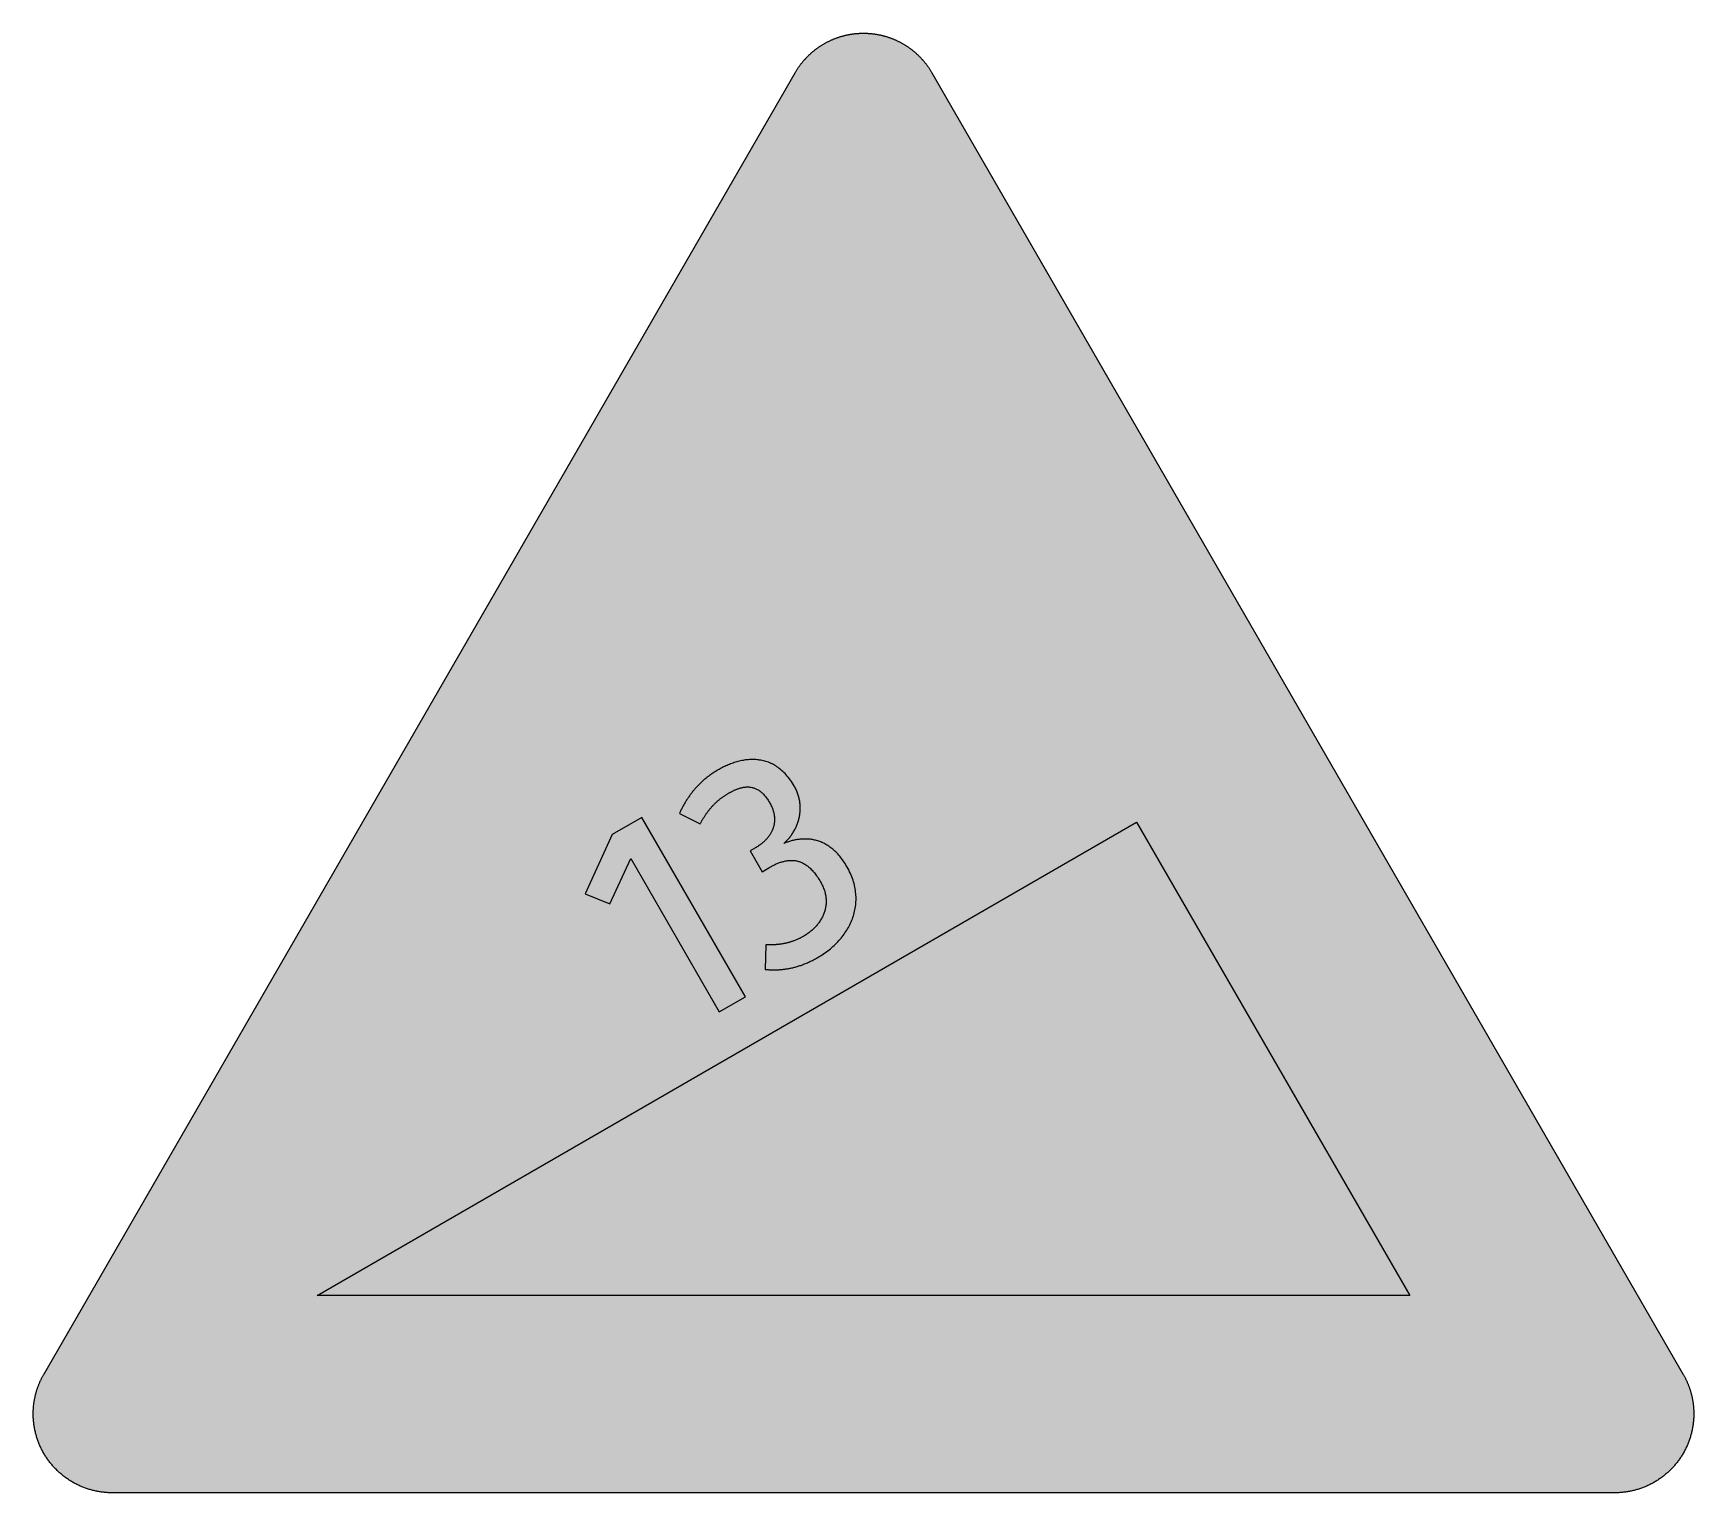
# Model space of a CAD drawing. Header units: millimetres. Extents: x 0 to 297, y 0 to 261.
import ezdxf

# ---------------------------------------------------------------- set-up
doc = ezdxf.new("R2010")
doc.units = ezdxf.units.MM

msp = doc.modelspace()

# ---------------------------------------------------------------- hatches: boundary and pattern name
for color, points in [(254, [(14.1633, 0.0526), (13.9878, 0.0533), (13.8125, 0.0559), (13.6373, 0.061), (13.462, 0.0686), (13.2893, 0.0787), (13.114, 0.0914), (12.9413, 0.1041), (12.7686, 0.1194), (12.5959, 0.1397), (12.4231, 0.16), (12.2504, 0.1803), (12.0777, 0.2057), (11.9075, 0.2337), (11.7373, 0.2616), (11.5672, 0.2921), (11.397, 0.3251), (11.2268, 0.3607), (11.0592, 0.3962), (10.8915, 0.4369), (10.7239, 0.4775), (10.5562, 0.5207), (10.3886, 0.5664), (10.2235, 0.6121), (10.0584, 0.6604), (9.8933, 0.7137), (9.7307, 0.7645), (9.5682, 0.8204), (9.4056, 0.8788), (9.2431, 0.9373), (9.083, 0.9982), (8.923, 1.0617), (8.763, 1.1252), (8.6055, 1.1938), (8.4455, 1.2624), (8.2906, 1.331), (8.1331, 1.4046), (7.9781, 1.4783), (7.8232, 1.5545), (7.6708, 1.6332), (7.5184, 1.7145), (7.366, 1.7958), (7.2161, 1.8796), (7.0663, 1.966), (6.919, 2.0549), (6.7716, 2.1438), (6.6243, 2.2352), (6.4795, 2.3266), (6.3348, 2.4232), (6.19, 2.5197), (6.0477, 2.6187), (5.908, 2.7178), (5.7683, 2.8219), (5.6286, 2.9261), (5.4915, 3.0302), (5.3543, 3.1394), (5.2197, 3.2487), (5.0851, 3.3579), (4.953, 3.4722), (4.8209, 3.5865), (4.6914, 3.7033), (4.5644, 3.8202), (4.4348, 3.9395), (4.3104, 4.0615), (4.1859, 4.1859), (4.0615, 4.3104), (3.9395, 4.4374), (3.8202, 4.5644), (3.7033, 4.6914), (3.5865, 4.8235), (3.4722, 4.953), (3.3579, 5.0876), (3.2487, 5.2197), (3.1369, 5.3543), (3.0302, 5.4915), (2.9235, 5.6286), (2.8194, 5.7683), (2.7178, 5.908), (2.6187, 6.0503), (2.5197, 6.19), (2.4232, 6.3348), (2.3266, 6.4795), (2.2352, 6.6243), (2.1438, 6.7716), (2.0523, 6.919), (1.966, 7.0663), (1.8796, 7.2161), (1.7958, 7.366), (1.7145, 7.5184), (1.6332, 7.6708), (1.5545, 7.8232), (1.4783, 7.9781), (1.4046, 8.1331), (1.331, 8.2906), (1.2598, 8.4455), (1.1913, 8.6055), (1.1252, 8.763), (1.0592, 8.923), (0.9982, 9.083), (0.9373, 9.2431), (0.8763, 9.4056), (0.8204, 9.5682), (0.7645, 9.7307), (0.7112, 9.8933), (0.6604, 10.0584), (0.6121, 10.2235), (0.5639, 10.3911), (0.5207, 10.5562), (0.4775, 10.7239), (0.4343, 10.8915), (0.3962, 11.0592), (0.3607, 11.2268), (0.3251, 11.397), (0.2921, 11.5672), (0.2616, 11.7373), (0.2311, 11.9075), (0.2057, 12.0802), (0.1803, 12.2504), (0.1575, 12.4231), (0.1372, 12.5959), (0.1194, 12.7686), (0.1041, 12.9413), (0.0889, 13.114), (0.0787, 13.2893), (0.0686, 13.462), (0.061, 13.6373), (0.0559, 13.8125), (0.0508, 13.9878), (0.0508, 14.163), (0.0508, 14.2773), (0.0533, 14.3942), (0.0559, 14.511), (0.0584, 14.6253), (0.0635, 14.7422), (0.0686, 14.859), (0.0737, 14.9733), (0.0813, 15.0901), (0.0889, 15.2044), (0.0991, 15.3187), (0.1092, 15.4356), (0.1194, 15.5499), (0.1321, 15.6642), (0.1448, 15.7785), (0.1575, 15.8953), (0.1727, 16.0096), (0.188, 16.1239), (0.2032, 16.2382), (0.221, 16.35), (0.2413, 16.4643), (0.2591, 16.5786), (0.2794, 16.6929), (0.2997, 16.8046), (0.3226, 16.9189), (0.3454, 17.0307), (0.3708, 17.145), (0.3937, 17.2568), (0.4191, 17.3685), (0.447, 17.4803), (0.475, 17.592), (0.5029, 17.7038), (0.5334, 17.8156), (0.5613, 17.9273), (0.5944, 18.0365), (0.6248, 18.1483), (0.6579, 18.2575), (0.6934, 18.3693), (0.7264, 18.4785), (0.762, 18.5877), (0.8001, 18.6969), (0.8382, 18.8062), (0.8763, 18.9128), (0.9144, 19.0221), (0.955, 19.1313), (0.9957, 19.238), (1.0389, 19.3446), (1.0795, 19.4539), (1.1252, 19.5605), (1.1684, 19.6647), (1.2141, 19.7714), (1.2598, 19.878), (1.3081, 19.9822), (1.3564, 20.0889), (1.4046, 20.193), (1.4554, 20.2971), (1.5062, 20.4013), (1.557, 20.5054), (1.6104, 20.607), (1.6637, 20.7112), (1.717, 20.8128), (1.7729, 20.9144), (1.8263, 21.016), (1.8847, 21.1176), (1.9406, 21.2192), (136.2523, 253.8501), (136.3091, 253.9492), (136.3675, 254.0483), (136.4285, 254.1473), (136.4894, 254.2464), (136.5504, 254.3454), (136.6139, 254.442), (136.6774, 254.5385), (136.7409, 254.635), (136.8044, 254.7315), (136.8704, 254.8255), (136.9365, 254.922), (137.0025, 255.016), (137.0711, 255.11), (137.1397, 255.2014), (137.2083, 255.2954), (137.2794, 255.3868), (137.3505, 255.4783), (137.4216, 255.5672), (137.4927, 255.6586), (137.5664, 255.7475), (137.6401, 255.8364), (137.7137, 255.9253), (137.7874, 256.0117), (137.8636, 256.098), (137.9398, 256.1844), (138.016, 256.2708), (138.0947, 256.3546), (138.1735, 256.4409), (138.2522, 256.5222), (138.3309, 256.606), (138.4122, 256.6899), (138.4935, 256.7711), (138.5748, 256.8524), (138.6586, 256.9312), (138.7399, 257.0124), (138.8237, 257.0912), (138.9075, 257.1699), (138.9939, 257.2461), (139.0802, 257.3249), (139.1641, 257.4011), (139.253, 257.4747), (139.3393, 257.5509), (139.4282, 257.6246), (139.5171, 257.6982), (139.606, 257.7719), (139.6949, 257.843), (139.7864, 257.9141), (139.8778, 257.9853), (139.9692, 258.0564), (140.0607, 258.125), (140.1547, 258.1935), (140.2486, 258.2596), (140.3426, 258.3282), (140.4366, 258.3942), (140.5331, 258.4602), (140.6296, 258.5237), (140.7262, 258.5872), (140.8227, 258.6507), (140.9192, 258.7142), (141.0183, 258.7752), (141.1173, 258.8362), (141.2164, 258.8946), (141.3154, 258.9555), (141.4145, 259.014), (141.5161, 259.0698), (141.6177, 259.1283), (141.7193, 259.1841), (141.8209, 259.2375), (141.9225, 259.2934), (142.0266, 259.3467), (142.1308, 259.3975), (142.2324, 259.4508), (142.3365, 259.5016), (142.4407, 259.5499), (142.5473, 259.6007), (142.6515, 259.6464), (142.7556, 259.6947), (142.8623, 259.7404), (142.969, 259.7861), (143.0757, 259.8318), (143.1823, 259.875), (143.289, 259.9182), (143.3957, 259.9588), (143.5049, 259.9995), (143.6116, 260.0401), (143.7208, 260.0808), (143.83, 260.1189), (143.9393, 260.1544), (144.0485, 260.1925), (144.1577, 260.2281), (144.2669, 260.2636), (144.3761, 260.2967), (144.4879, 260.3297), (144.5971, 260.3627), (144.7089, 260.3932), (144.8206, 260.4237), (144.9299, 260.4516), (145.0416, 260.4821), (145.1534, 260.5075), (145.2651, 260.5354), (145.3794, 260.5608), (145.4912, 260.5862), (145.603, 260.6091), (145.7173, 260.6319), (145.829, 260.6548), (145.9433, 260.6751), (146.0551, 260.6954), (146.1694, 260.7158), (146.2837, 260.7335), (146.398, 260.7513), (146.5123, 260.7666), (146.6266, 260.7818), (146.7409, 260.797), (146.8552, 260.8123), (146.9695, 260.825), (147.0838, 260.8351), (147.2006, 260.8478), (147.3149, 260.858), (147.4292, 260.8656), (147.5461, 260.8732), (147.6604, 260.8809), (147.7772, 260.8859), (147.8915, 260.8936), (148.0083, 260.8961), (148.1226, 260.9012), (148.2395, 260.9037), (148.3563, 260.9037), (148.4706, 260.9037), (148.5875, 260.9037), (148.7043, 260.9037), (148.8186, 260.9012), (148.9354, 260.8961), (149.0523, 260.8936), (149.1666, 260.8859), (149.2834, 260.8809), (149.3977, 260.8732), (149.512, 260.8656), (149.6289, 260.858), (149.7432, 260.8478), (149.8575, 260.8351), (149.9743, 260.825), (150.0886, 260.8123), (150.2029, 260.797), (150.3172, 260.7818), (150.4315, 260.7666), (150.5458, 260.7513), (150.6601, 260.7335), (150.7744, 260.7158), (150.8862, 260.6954), (151.0005, 260.6751), (151.1148, 260.6548), (151.2265, 260.6319), (151.3408, 260.6091), (151.4526, 260.5862), (151.5643, 260.5608), (151.6761, 260.5354), (151.7879, 260.5075), (151.8996, 260.4821), (152.0114, 260.4516), (152.1231, 260.4237), (152.2349, 260.3932), (152.3467, 260.3627), (152.4559, 260.3297), (152.5676, 260.2967), (152.6769, 260.2636), (152.7861, 260.2281), (152.8953, 260.1925), (153.0045, 260.1544), (153.1137, 260.1189), (153.223, 260.0808), (153.3296, 260.0401), (153.4389, 259.9995), (153.5455, 259.9588), (153.6548, 259.9182), (153.7614, 259.875), (153.8681, 259.8318), (153.9748, 259.7861), (154.0789, 259.7404), (154.1856, 259.6947), (154.2923, 259.6464), (154.3964, 259.6007), (154.5006, 259.5499), (154.6047, 259.5016), (154.7089, 259.4508), (154.813, 259.3975), (154.9171, 259.3467), (155.0187, 259.2934), (155.1203, 259.2375), (155.2245, 259.1841), (155.3261, 259.1283), (155.4251, 259.0698), (155.5267, 259.014), (155.6283, 258.9555), (155.7274, 258.8946), (155.8265, 258.8362), (155.9255, 258.7752), (156.022, 258.7142), (156.1211, 258.6507), (156.2176, 258.5872), (156.3141, 258.5237), (156.4107, 258.4602), (156.5046, 258.3942), (156.6012, 258.3282), (156.6951, 258.2596), (156.7866, 258.1935), (156.8806, 258.125), (156.972, 258.0564), (157.066, 257.9853), (157.1574, 257.9141), (157.2463, 257.843), (157.3378, 257.7719), (157.4267, 257.6982), (157.5156, 257.6246), (157.6019, 257.5509), (157.6908, 257.4747), (157.7772, 257.4011), (157.8635, 257.3249), (157.9499, 257.2461), (158.0337, 257.1699), (158.1201, 257.0912), (158.2039, 257.0124), (158.2852, 256.9312), (158.369, 256.8524), (158.4503, 256.7711), (158.5316, 256.6899), (158.6103, 256.606), (158.6916, 256.5222), (158.7703, 256.4409), (158.8491, 256.3546), (158.9253, 256.2708), (159.004, 256.1844), (159.0802, 256.098), (159.1539, 256.0117), (159.2301, 255.9253), (159.3037, 255.8364), (159.3774, 255.7475), (159.451, 255.6586), (159.5222, 255.5672), (159.5933, 255.4783), (159.6644, 255.3868), (159.7355, 255.2954), (159.8041, 255.2014), (159.8727, 255.11), (159.9387, 255.016), (160.0073, 254.922), (160.0733, 254.8255), (160.1368, 254.7315), (160.2029, 254.635), (160.2664, 254.5385), (160.3299, 254.442), (160.3908, 254.3454), (160.4543, 254.2464), (160.5153, 254.1473), (160.5737, 254.0483), (160.6347, 253.9492), (160.6906, 253.8476), (295.0023, 21.2192), (295.0591, 21.1176), (295.115, 21.016), (295.1709, 20.9144), (295.2267, 20.8128), (295.2801, 20.7112), (295.3334, 20.607), (295.3868, 20.5054), (295.4376, 20.4013), (295.4884, 20.2971), (295.5392, 20.193), (295.5874, 20.0889), (295.6357, 19.9822), (295.6814, 19.878), (295.7297, 19.7714), (295.7754, 19.6647), (295.8186, 19.5605), (295.8617, 19.4539), (295.9049, 19.3446), (295.9481, 19.238), (295.9887, 19.1313), (296.0294, 19.0221), (296.0675, 18.9128), (296.1056, 18.8062), (296.1437, 18.6969), (296.1792, 18.5877), (296.2148, 18.4785), (296.2504, 18.3693), (296.2834, 18.2575), (296.3164, 18.1483), (296.3494, 18.0365), (296.3799, 17.9273), (296.4104, 17.8156), (296.4409, 17.7038), (296.4688, 17.592), (296.4967, 17.4803), (296.5221, 17.3685), (296.5475, 17.2568), (296.5729, 17.145), (296.5958, 17.0307), (296.6212, 16.9189), (296.6415, 16.8046), (296.6644, 16.6929), (296.6822, 16.5786), (296.7025, 16.4643), (296.7203, 16.35), (296.738, 16.2382), (296.7558, 16.1239), (296.7711, 16.0096), (296.7838, 15.8953), (296.799, 15.7785), (296.8117, 15.6642), (296.8244, 15.5499), (296.8346, 15.4356), (296.8447, 15.3187), (296.8523, 15.2044), (296.86, 15.0901), (296.8676, 14.9733), (296.8752, 14.859), (296.8803, 14.7422), (296.8828, 14.6253), (296.8879, 14.511), (296.8904, 14.3942), (296.8904, 14.2773), (296.8904, 14.163), (296.8904, 13.9878), (296.8879, 13.8125), (296.8828, 13.6373), (296.8752, 13.462), (296.865, 13.2893), (296.8523, 13.114), (296.8396, 12.9413), (296.8219, 12.7686), (296.8041, 12.5959), (296.7838, 12.4231), (296.7609, 12.2504), (296.738, 12.0802), (296.7101, 11.9075), (296.6822, 11.7373), (296.6517, 11.5672), (296.6187, 11.397), (296.5831, 11.2268), (296.545, 11.0592), (296.5069, 10.8915), (296.4663, 10.7239), (296.4231, 10.5562), (296.3774, 10.3911), (296.3316, 10.2235), (296.2808, 10.0584), (296.23, 9.8933), (296.1767, 9.7307), (296.1234, 9.5682), (296.0649, 9.4056), (296.0065, 9.2431), (295.9456, 9.083), (295.8821, 8.923), (295.8186, 8.763), (295.75, 8.6055), (295.6814, 8.4455), (295.6103, 8.2906), (295.5392, 8.1331), (295.463, 7.9781), (295.3868, 7.8232), (295.3106, 7.6708), (295.2293, 7.5184), (295.148, 7.366), (295.0642, 7.2161), (294.9778, 7.0663), (294.8889, 6.919), (294.8, 6.7716), (294.7086, 6.6243), (294.6146, 6.4795), (294.5206, 6.3348), (294.4241, 6.19), (294.325, 6.0503), (294.226, 5.908), (294.1218, 5.7683), (294.0177, 5.6286), (293.9136, 5.4915), (293.8043, 5.3543), (293.6951, 5.2197), (293.5859, 5.0876), (293.4716, 4.953), (293.3573, 4.8235), (293.2405, 4.6914), (293.1236, 4.5644), (293.0042, 4.4374), (292.8823, 4.3104), (292.7579, 4.1859), (292.6334, 4.0615), (292.5089, 3.9395), (292.3794, 3.8202), (292.2524, 3.7033), (292.1203, 3.5865), (291.9908, 3.4722), (291.8562, 3.3579), (291.7241, 3.2487), (291.5895, 3.1394), (291.4523, 3.0302), (291.3151, 2.9261), (291.1754, 2.8219), (291.0357, 2.7178), (290.8935, 2.6187), (290.7513, 2.5197), (290.609, 2.4232), (290.4642, 2.3266), (290.3195, 2.2352), (290.1721, 2.1438), (290.0248, 2.0549), (289.8775, 1.966), (289.7276, 1.8796), (289.5778, 1.7958), (289.4254, 1.7145), (289.273, 1.6332), (289.118, 1.5545), (288.9656, 1.4783), (288.8107, 1.4046), (288.6532, 1.331), (288.4957, 1.2624), (288.3383, 1.1938), (288.1808, 1.1252), (288.0208, 1.0617), (287.8607, 0.9982), (287.7007, 0.9373), (287.5382, 0.8788), (287.3756, 0.8204), (287.213, 0.7645), (287.0479, 0.7137), (286.8854, 0.6604), (286.7203, 0.6121), (286.5526, 0.5664), (286.3875, 0.5207), (286.2199, 0.4775), (286.0523, 0.4369), (285.8846, 0.3962), (285.7144, 0.3607), (285.5468, 0.3251), (285.3766, 0.2921), (285.2064, 0.2616), (285.0363, 0.2337), (284.8635, 0.2057), (284.6934, 0.1803), (284.5206, 0.16), (284.3479, 0.1397), (284.1752, 0.1194), (284.0025, 0.1041), (283.8272, 0.0914), (283.6545, 0.0787), (283.4792, 0.0686), (283.3065, 0.061), (283.1313, 0.0559), (282.956, 0.0533), (282.7807, 0.0508)]), (59, [(145.4919, 111.9823), (145.3363, 112.2401), (145.1813, 112.4915), (145.0238, 112.7354), (144.8638, 112.9716), (144.7038, 113.1976), (144.5412, 113.4161), (144.3761, 113.6294), (144.211, 113.8326), (144.0434, 114.0282), (143.8758, 114.2162), (143.7056, 114.3965), (143.5329, 114.5718), (143.3601, 114.7369), (143.1874, 114.8969), (143.0122, 115.0493), (142.8344, 115.1941), (142.6566, 115.3312), (142.4788, 115.4633), (142.301, 115.5903), (142.1206, 115.7072), (141.9403, 115.8215), (141.7574, 115.9256), (141.5745, 116.0272), (141.3916, 116.1212), (141.2088, 116.2075), (141.0259, 116.2914), (140.8405, 116.3676), (140.655, 116.4361), (140.4696, 116.5022), (140.2842, 116.5631), (140.0988, 116.6165), (139.9134, 116.6647), (139.7279, 116.7105), (139.54, 116.7486), (139.3546, 116.7841), (139.1691, 116.8121), (138.9837, 116.8375), (138.7983, 116.8578), (138.6129, 116.873), (138.4275, 116.8832), (138.2446, 116.8908), (138.0592, 116.8933), (137.8763, 116.8933), (137.6934, 116.8883), (137.5105, 116.8781), (137.3276, 116.8654), (137.1473, 116.8502), (136.967, 116.8298), (136.7892, 116.807), (136.6088, 116.779), (136.4336, 116.7511), (136.2558, 116.7181), (136.0805, 116.68), (135.9078, 116.6419), (135.7325, 116.6012), (135.5623, 116.5555), (135.3922, 116.5098), (135.222, 116.459), (135.0543, 116.4082), (134.8892, 116.3549), (134.7241, 116.299), (134.5616, 116.2406), (134.4016, 116.1796), (134.2415, 116.1186), (134.366, 116.2253), (134.4879, 116.3371), (134.6073, 116.4488), (134.7241, 116.5657), (134.841, 116.6851), (134.9527, 116.807), (135.0645, 116.9314), (135.1737, 117.0559), (135.2804, 117.1854), (135.3845, 117.3175), (135.4861, 117.4521), (135.5852, 117.5868), (135.6817, 117.7239), (135.7757, 117.8662), (135.8671, 118.0084), (135.956, 118.1506), (136.0424, 118.298), (136.1237, 118.4453), (136.205, 118.5951), (136.2837, 118.7475), (136.3574, 118.9025), (136.4285, 119.0574), (136.4971, 119.2149), (136.5631, 119.3724), (136.6266, 119.5324), (136.685, 119.6924), (136.7409, 119.855), (136.7942, 120.0201), (136.845, 120.1852), (136.8908, 120.3528), (136.9339, 120.5205), (136.972, 120.6881), (137.0076, 120.8583), (137.0406, 121.0285), (137.0686, 121.2012), (137.094, 121.3739), (137.1168, 121.5466), (137.1346, 121.7193), (137.1473, 121.8946), (137.1575, 122.0699), (137.1625, 122.2451), (137.1651, 122.4229), (137.1651, 122.5982), (137.1575, 122.776), (137.1473, 122.9538), (137.1346, 123.1316), (137.1168, 123.3094), (137.094, 123.4872), (137.066, 123.665), (137.0355, 123.8428), (137, 124.0206), (136.9593, 124.1984), (136.9162, 124.3762), (136.8679, 124.554), (136.8146, 124.7318), (136.7561, 124.9096), (136.6926, 125.0848), (136.6266, 125.2601), (136.5529, 125.4379), (136.4767, 125.6132), (136.3955, 125.7859), (136.3091, 125.9611), (136.2177, 126.1339), (136.1186, 126.3066), (135.9459, 126.6012), (135.7655, 126.8857), (135.5852, 127.16), (135.4023, 127.4216), (135.2144, 127.6756), (135.0239, 127.9169), (134.8334, 128.1481), (134.6378, 128.3716), (134.4422, 128.5824), (134.2415, 128.7856), (134.0409, 128.9787), (133.8377, 129.1615), (133.6319, 129.3368), (133.4237, 129.5019), (133.2128, 129.6568), (133.002, 129.8042), (132.7887, 129.9439), (132.5728, 130.0734), (132.3569, 130.1928), (132.1384, 130.3071), (131.92, 130.4112), (131.699, 130.5077), (131.478, 130.5966), (131.2545, 130.6779), (131.031, 130.7516), (130.8075, 130.8176), (130.5814, 130.8786), (130.3553, 130.9294), (130.1293, 130.9751), (129.9007, 131.0107), (129.6721, 131.0437), (129.4435, 131.0665), (129.2149, 131.0843), (128.9863, 131.097), (128.7577, 131.1021), (128.5291, 131.1021), (128.3005, 131.097), (128.0719, 131.0843), (127.8433, 131.0665), (127.6147, 131.0437), (127.3861, 131.0157), (127.1575, 130.9827), (126.9314, 130.9446), (126.7054, 130.8989), (126.4793, 130.8532), (126.2558, 130.7998), (126.0323, 130.7414), (125.8087, 130.6805), (125.5878, 130.6144), (125.3668, 130.5458), (125.1483, 130.4722), (124.9299, 130.396), (124.714, 130.3147), (124.4981, 130.2309), (124.2847, 130.142), (124.0739, 130.0531), (123.8631, 129.9591), (123.6548, 129.8626), (123.4491, 129.7635), (123.2459, 129.6619), (123.0452, 129.5578), (122.8446, 129.4511), (122.649, 129.3419), (122.4534, 129.2301), (122.2959, 129.1387), (122.1384, 129.0447), (121.986, 128.9507), (121.8336, 128.8542), (121.6812, 128.7577), (121.5314, 128.6586), (121.3841, 128.5596), (121.2393, 128.458), (121.0945, 128.3564), (120.9523, 128.2522), (120.8126, 128.1481), (120.6754, 128.0439), (120.5382, 127.9373), (120.4011, 127.828), (120.269, 127.7214), (120.1369, 127.6121), (120.0048, 127.5004), (119.8778, 127.3886), (119.7508, 127.2769), (119.6238, 127.1626), (119.5019, 127.0483), (119.3775, 126.934), (119.2581, 126.8171), (119.1387, 126.7003), (119.0219, 126.5809), (118.905, 126.4615), (118.7907, 126.3421), (118.679, 126.2228), (118.5672, 126.1008), (118.458, 125.9789), (118.3488, 125.8545), (118.2421, 125.7325), (118.1379, 125.6081), (118.0338, 125.4811), (117.9322, 125.3566), (117.8306, 125.2296), (117.7315, 125.1026), (117.635, 124.9731), (117.5385, 124.8461), (117.442, 124.7165), (117.3505, 124.587), (117.2566, 124.4549), (117.1677, 124.3254), (117.0762, 124.1933), (116.9899, 124.0612), (116.9035, 123.9291), (116.8171, 123.7945), (116.7333, 123.6624), (116.652, 123.5278), (116.5708, 123.3932), (116.492, 123.2586), (116.4133, 123.1214), (116.3345, 122.9868), (116.2583, 122.8496), (116.1847, 122.7125), (116.111, 122.5779), (116.0399, 122.4382), (115.9688, 122.301), (115.9002, 122.1638), (115.8316, 122.0267), (115.763, 121.887), (115.6995, 121.7473), (115.6335, 121.6101), (115.57, 121.4704), (119.29, 119.5836), (119.347, 119.695), (119.4054, 119.8067), (119.4638, 119.9185), (119.5248, 120.0302), (119.5857, 120.1395), (119.6467, 120.2487), (119.7077, 120.3554), (119.7712, 120.462), (119.8347, 120.5687), (119.8982, 120.6729), (119.9617, 120.777), (120.0277, 120.8811), (120.0937, 120.9827), (120.1598, 121.0843), (120.2258, 121.1859), (120.2944, 121.285), (120.363, 121.3841), (120.4316, 121.4831), (120.5001, 121.5796), (120.5713, 121.6762), (120.6424, 121.7727), (120.7135, 121.8667), (120.7846, 121.9606), (120.8583, 122.0521), (120.9294, 122.1435), (121.0031, 122.235), (121.0767, 122.3239), (121.1529, 122.4128), (121.2266, 122.5017), (121.3028, 122.588), (121.379, 122.6744), (121.4577, 122.7582), (121.5339, 122.8446), (121.6127, 122.9258), (121.6914, 123.0097), (121.7701, 123.0909), (121.8489, 123.1697), (121.9302, 123.251), (122.0089, 123.3297), (122.0902, 123.4059), (122.1715, 123.4821), (122.2553, 123.5583), (122.3366, 123.632), (122.4204, 123.7056), (122.5042, 123.7793), (122.588, 123.8504), (122.6718, 123.9215), (122.7582, 123.9926), (122.8446, 124.0612), (122.9284, 124.1273), (123.0147, 124.1958), (123.1036, 124.2619), (123.19, 124.3254), (123.2789, 124.3889), (123.3653, 124.4524), (123.4542, 124.5133), (123.5456, 124.5743), (123.6345, 124.6353), (123.7234, 124.6937), (123.8148, 124.7521), (123.9063, 124.808), (123.9977, 124.8639), (124.0892, 124.9197), (124.1806, 124.9731), (124.272, 125.0264), (124.3635, 125.0772), (124.46, 125.1306), (124.554, 125.1864), (124.653, 125.2398), (124.7521, 125.2931), (124.8537, 125.3465), (124.9553, 125.3998), (125.0594, 125.4506), (125.1636, 125.5039), (125.2703, 125.5547), (125.3769, 125.6055), (125.4862, 125.6538), (125.5954, 125.7021), (125.7071, 125.7478), (125.8189, 125.7935), (125.9332, 125.8367), (126.0475, 125.8799), (126.1643, 125.9205), (126.2786, 125.9586), (126.398, 125.9942), (126.5149, 126.0272), (126.6342, 126.0577), (126.7536, 126.0856), (126.873, 126.111), (126.9949, 126.1339), (127.1168, 126.1542), (127.2388, 126.1694), (127.3632, 126.1821), (127.4851, 126.1923), (127.6096, 126.1974), (127.7341, 126.1999), (127.8585, 126.1974), (127.983, 126.1923), (128.1074, 126.1821), (128.2344, 126.1694), (128.3589, 126.1491), (128.4859, 126.1262), (128.6104, 126.0983), (128.7374, 126.0653), (128.8644, 126.0272), (128.9888, 125.984), (129.1158, 125.9357), (129.2403, 125.8824), (129.3673, 125.8214), (129.4917, 125.7554), (129.6187, 125.6843), (129.7432, 125.6081), (129.8677, 125.5243), (129.9921, 125.4328), (130.1166, 125.3363), (130.2385, 125.2347), (130.363, 125.1255), (130.4849, 125.0086), (130.6068, 124.8842), (130.7262, 124.7546), (130.8481, 124.6149), (130.9675, 124.4702), (131.0869, 124.3178), (131.2037, 124.1552), (131.3231, 123.9876), (131.4399, 123.8098), (131.5542, 123.6243), (131.6685, 123.4313), (131.7549, 123.2764), (131.8387, 123.124), (131.9149, 122.969), (131.9886, 122.8166), (132.0571, 122.6642), (132.1232, 122.5118), (132.1816, 122.362), (132.2375, 122.2096), (132.2883, 122.0597), (132.334, 121.9098), (132.3772, 121.7625), (132.4153, 121.6127), (132.4483, 121.4653), (132.4762, 121.318), (132.5016, 121.1732), (132.522, 121.0285), (132.5397, 120.8837), (132.5524, 120.7389), (132.5601, 120.5967), (132.5651, 120.4544), (132.5651, 120.3122), (132.5601, 120.1725), (132.5524, 120.0328), (132.5423, 119.8956), (132.5245, 119.7559), (132.5067, 119.6213), (132.4813, 119.4841), (132.4559, 119.3495), (132.4229, 119.2149), (132.3899, 119.0828), (132.3492, 118.9507), (132.3086, 118.8212), (132.2603, 118.6917), (132.2121, 118.5621), (132.1587, 118.4351), (132.1003, 118.3081), (132.0394, 118.1837), (131.9759, 118.0592), (131.9073, 117.9373), (131.8362, 117.8154), (131.76, 117.696), (131.6838, 117.5766), (131.5999, 117.4572), (131.5161, 117.3404), (131.4272, 117.2261), (131.3358, 117.1118), (131.2393, 117), (131.1427, 116.8883), (131.0411, 116.779), (130.9345, 116.6698), (130.8278, 116.5631), (130.716, 116.459), (130.6017, 116.3549), (130.4849, 116.2533), (130.363, 116.1517), (130.241, 116.0526), (130.114, 115.9535), (129.9845, 115.857), (129.8524, 115.763), (129.7153, 115.6691), (129.5781, 115.5776), (129.4359, 115.4887), (129.2936, 115.3998), (129.1463, 115.3135), (128.1836, 114.7604), (130.3281, 111.0481), (131.5653, 111.7618), (131.7092, 111.8438), (131.8565, 111.9251), (132.0038, 112.0064), (132.1486, 112.0826), (132.2959, 112.1588), (132.4432, 112.2324), (132.5905, 112.3036), (132.7379, 112.3696), (132.8852, 112.4356), (133.0325, 112.4991), (133.1798, 112.5601), (133.3271, 112.6185), (133.4745, 112.6719), (133.6243, 112.7252), (133.7716, 112.7735), (133.919, 112.8166), (134.0663, 112.8598), (134.2136, 112.8979), (134.3609, 112.9335), (134.5108, 112.964), (134.6581, 112.9919), (134.8054, 113.0148), (134.9527, 113.0351), (135.1001, 113.0503), (135.2474, 113.063), (135.3947, 113.0706), (135.542, 113.0732), (135.6868, 113.0732), (135.8341, 113.0681), (135.9814, 113.0554), (136.1288, 113.0402), (136.2735, 113.0224), (136.4209, 112.997), (136.5656, 112.9665), (136.7104, 112.9309), (136.8552, 112.8928), (137, 112.8471), (137.1448, 112.7963), (137.2895, 112.7379), (137.4343, 112.6769), (137.5791, 112.6084), (137.7213, 112.5372), (137.8661, 112.456), (138.0084, 112.3721), (138.1506, 112.2807), (138.2928, 112.1816), (138.4351, 112.0775), (138.5748, 111.9683), (138.717, 111.8514), (138.8567, 111.727), (138.9964, 111.5974), (139.1361, 111.4603), (139.2758, 111.318), (139.413, 111.1682), (139.5527, 111.0082), (139.6898, 110.8431), (139.827, 110.6729), (139.9616, 110.4925), (140.0988, 110.3046), (140.2334, 110.1115), (140.368, 109.9083), (140.5026, 109.6975), (140.6373, 109.4816), (140.7693, 109.2556), (140.8836, 109.0549), (140.9878, 108.8542), (141.0868, 108.6536), (141.1783, 108.4555), (141.2646, 108.2573), (141.3434, 108.0618), (141.4145, 107.8662), (141.478, 107.6706), (141.5364, 107.4776), (141.5898, 107.2871), (141.6355, 107.0966), (141.6761, 106.9061), (141.7091, 106.7181), (141.7371, 106.5327), (141.7599, 106.3473), (141.7752, 106.1618), (141.7853, 105.979), (141.7904, 105.7986), (141.7904, 105.6183), (141.7828, 105.4379), (141.7726, 105.2627), (141.7549, 105.0874), (141.7345, 104.9122), (141.7066, 104.7394), (141.6761, 104.5693), (141.6406, 104.3991), (141.5999, 104.234), (141.5542, 104.0663), (141.5034, 103.9038), (141.4501, 103.7412), (141.3916, 103.5812), (141.3281, 103.4212), (141.2596, 103.2637), (141.191, 103.1088), (141.1148, 102.9564), (141.036, 102.804), (140.9548, 102.6566), (140.8684, 102.5093), (140.777, 102.3645), (140.6855, 102.2198), (140.589, 102.0801), (140.4899, 101.9404), (140.3858, 101.8032), (140.2817, 101.6686), (140.1724, 101.5365), (140.0607, 101.4044), (139.9464, 101.2774), (139.8295, 101.1504), (139.7102, 101.0285), (139.5882, 100.9066), (139.4638, 100.7872), (139.3393, 100.6704), (139.2098, 100.5561), (139.0802, 100.4443), (138.9456, 100.3351), (138.811, 100.2284), (138.6764, 100.1243), (138.5392, 100.0227), (138.3995, 99.9236), (138.2573, 99.8271), (138.115, 99.7331), (137.9728, 99.6417), (137.828, 99.5553), (137.6832, 99.4689), (137.5613, 99.3978), (137.4369, 99.3318), (137.3149, 99.2657), (137.193, 99.2022), (137.0711, 99.1413), (136.9492, 99.0829), (136.8273, 99.0244), (136.7053, 98.9686), (136.5834, 98.9152), (136.464, 98.8644), (136.3421, 98.8136), (136.2227, 98.7654), (136.1008, 98.7196), (135.9814, 98.6765), (135.8621, 98.6333), (135.7427, 98.5926), (135.6233, 98.552), (135.5065, 98.5139), (135.3896, 98.4783), (135.2702, 98.4453), (135.1534, 98.4123), (135.0391, 98.3793), (134.9223, 98.3488), (134.808, 98.3209), (134.6937, 98.2929), (134.5794, 98.2675), (134.4676, 98.2421), (134.3558, 98.2193), (134.2441, 98.1989), (134.1323, 98.1786), (134.0231, 98.1583), (133.9139, 98.1405), (133.8047, 98.1227), (133.698, 98.1075), (133.5913, 98.0923), (133.4846, 98.0796), (133.3805, 98.0669), (133.2763, 98.0542), (133.1747, 98.044), (133.0731, 98.0338), (132.9741, 98.0237), (132.8725, 98.0161), (132.776, 98.0084), (132.6769, 98.0034), (132.5829, 97.9983), (132.4864, 97.9932), (132.3924, 97.9881), (132.301, 97.9856), (132.2095, 97.983), (132.1206, 97.9805), (132.0317, 97.9805), (131.9454, 97.978), (131.859, 97.978), (131.7752, 97.978), (131.6914, 97.978), (131.6101, 97.9805), (131.5314, 97.983), (131.4526, 97.983), (131.3739, 97.9856), (131.3002, 97.9881), (131.2266, 97.9907), (131.1529, 97.9957), (131.0843, 97.9983), (131.0132, 98.0034), (130.8777, 93.5856), (130.9827, 93.5761), (131.0894, 93.5685), (131.1961, 93.5609), (131.3078, 93.5533), (131.4171, 93.5482), (131.5288, 93.5406), (131.6431, 93.5355), (131.7574, 93.5304), (131.8743, 93.5253), (131.9911, 93.5228), (132.1105, 93.5177), (132.2299, 93.5177), (132.3518, 93.5152), (132.4737, 93.5152), (132.5982, 93.5152), (132.7226, 93.5152), (132.8496, 93.5177), (132.9766, 93.5228), (133.1062, 93.5253), (133.2382, 93.533), (133.3703, 93.538), (133.5024, 93.5482), (133.637, 93.5558), (133.7716, 93.5685), (133.9088, 93.5787), (134.0485, 93.5939), (134.1882, 93.6092), (134.3279, 93.6269), (134.4701, 93.6447), (134.6149, 93.665), (134.7597, 93.6854), (134.9045, 93.7108), (135.0518, 93.7362), (135.2017, 93.7641), (135.3515, 93.792), (135.5039, 93.8251), (135.6563, 93.8581), (135.8113, 93.8936), (135.9662, 93.9317), (136.1237, 93.9698), (136.2812, 94.013), (136.4386, 94.0562), (136.6012, 94.1045), (136.7638, 94.1527), (136.9263, 94.2035), (137.0914, 94.2569), (137.2565, 94.3153), (137.4242, 94.3737), (137.5918, 94.4347), (137.762, 94.5007), (137.9322, 94.5667), (138.1049, 94.6379), (138.2801, 94.709), (138.4554, 94.7852), (138.6307, 94.8639), (138.8085, 94.9452), (138.9888, 95.0316), (139.1691, 95.1179), (139.3495, 95.2094), (139.5324, 95.3033), (139.7178, 95.3999), (139.9032, 95.5015), (140.0912, 95.6056), (140.2791, 95.7123), (140.5484, 95.8723), (140.8125, 96.0349), (141.0741, 96.2025), (141.3307, 96.3727), (141.5847, 96.5479), (141.8336, 96.7283), (142.0774, 96.9112), (142.3162, 97.0991), (142.5524, 97.2896), (142.7836, 97.4852), (143.0096, 97.6833), (143.2306, 97.8865), (143.4465, 98.0923), (143.6573, 98.3031), (143.8631, 98.5164), (144.0663, 98.7323), (144.2593, 98.9533), (144.4498, 99.1768), (144.6352, 99.4029), (144.813, 99.634), (144.9857, 99.8677), (145.1534, 100.1039), (145.3159, 100.3427), (145.4709, 100.5865), (145.6182, 100.8304), (145.7604, 101.0793), (145.8976, 101.3282), (146.0271, 101.5822), (146.1516, 101.8388), (146.2659, 102.0978), (146.3751, 102.3595), (146.4793, 102.6236), (146.5758, 102.8878), (146.6621, 103.157), (146.7434, 103.4263), (146.8171, 103.7006), (146.8857, 103.9749), (146.9441, 104.2518), (146.9949, 104.5312), (147.0381, 104.8131), (147.0736, 105.095), (147.1016, 105.3795), (147.1219, 105.6665), (147.132, 105.9561), (147.1371, 106.2457), (147.132, 106.5352), (147.1168, 106.8299), (147.0965, 107.1245), (147.066, 107.4191), (147.0254, 107.7163), (146.9771, 108.016), (146.9187, 108.3158), (146.8526, 108.6155), (146.7764, 108.9177), (146.6926, 109.22), (146.5986, 109.5248), (146.4945, 109.8296), (146.3802, 110.1344), (146.2557, 110.4392), (146.1237, 110.7465), (145.9814, 111.0539), (145.8265, 111.3638), (145.6639, 111.6711), (145.4912, 111.981)]), (59, [(50.8261, 35.3304), (197.2966, 119.8965), (246.1204, 35.3304)]), (59, [(122.6813, 85.9815), (127.3556, 88.6795), (108.8348, 120.7576), (103.5184, 117.6888), (98.7019, 107.0875), (103.1462, 105.3155), (106.8585, 113.3853)])]:
    msp.add_hatch(color=color).paths.add_polyline_path(points)
h = msp.add_hatch(color=22)
h.paths.add_polyline_path([(14.1633, 5.3442), (13.9344, 5.3467), (13.7084, 5.3543), (13.4849, 5.3696), (13.2613, 5.3873), (13.0378, 5.4127), (12.8194, 5.4458), (12.6009, 5.4813), (12.385, 5.522), (12.1717, 5.5677), (11.9583, 5.621), (11.7475, 5.6769), (11.5392, 5.7404), (11.3335, 5.8064), (11.1303, 5.8776), (10.9296, 5.9538), (10.729, 6.035), (10.5334, 6.1214), (10.3378, 6.2128), (10.1473, 6.3068), (9.9593, 6.4084), (9.7714, 6.5126), (9.5885, 6.6192), (9.4082, 6.7335), (9.2304, 6.8504), (9.0576, 6.9698), (8.8849, 7.0942), (8.7173, 7.2238), (8.5522, 7.3584), (8.3896, 7.493), (8.2321, 7.6352), (8.0772, 7.7775), (7.9273, 7.9273), (7.7775, 8.0772), (7.6352, 8.2321), (7.493, 8.3922), (7.3558, 8.5522), (7.2238, 8.7173), (7.0942, 8.8849), (6.9698, 9.0576), (6.8504, 9.2329), (6.7335, 9.4082), (6.6192, 9.5885), (6.5126, 9.7739), (6.4084, 9.9593), (6.3068, 10.1473), (6.2128, 10.3403), (6.1214, 10.5334), (6.035, 10.729), (5.9538, 10.9296), (5.8776, 11.1303), (5.8064, 11.3335), (5.7404, 11.5392), (5.6769, 11.7475), (5.621, 11.9583), (5.5677, 12.1717), (5.522, 12.385), (5.4813, 12.6009), (5.4432, 12.8194), (5.4127, 13.0404), (5.3873, 13.2613), (5.3696, 13.4849), (5.3543, 13.7084), (5.3467, 13.9344), (5.3416, 14.163), (5.3442, 14.2342), (5.3442, 14.3078), (5.3442, 14.3789), (5.3467, 14.4526), (5.3492, 14.5237), (5.3543, 14.5974), (5.3569, 14.6685), (5.3619, 14.7422), (5.367, 14.8133), (5.3721, 14.8869), (5.3797, 14.9581), (5.3848, 15.0292), (5.3924, 15.1003), (5.4, 15.174), (5.4102, 15.2451), (5.4178, 15.3162), (5.428, 15.3873), (5.4381, 15.4584), (5.4483, 15.5296), (5.461, 15.6007), (5.4737, 15.6718), (5.4864, 15.7429), (5.4991, 15.814), (5.5118, 15.8852), (5.527, 15.9563), (5.5423, 16.0249), (5.5575, 16.096), (5.5728, 16.1671), (5.5905, 16.2357), (5.6083, 16.3068), (5.6261, 16.3754), (5.6439, 16.444), (5.6617, 16.5151), (5.682, 16.5837), (5.7023, 16.6522), (5.7226, 16.7208), (5.7429, 16.7919), (5.7658, 16.8605), (5.7887, 16.9266), (5.8115, 16.9951), (5.8344, 17.0637), (5.8572, 17.1323), (5.8826, 17.2009), (5.908, 17.2669), (5.9334, 17.3355), (5.9588, 17.4015), (5.9868, 17.4676), (6.0147, 17.5362), (6.0427, 17.6022), (6.0706, 17.6682), (6.0985, 17.7343), (6.129, 17.8003), (6.1595, 17.8664), (6.19, 17.9299), (6.2205, 17.9959), (6.2509, 18.0619), (6.284, 18.1254), (6.317, 18.1915), (6.35, 18.255), (6.383, 18.3185), (6.4186, 18.382), (6.4541, 18.4455), (6.4897, 18.509), (6.5253, 18.5725), (140.8356, 251.2042), (140.909, 251.3305), (140.9852, 251.4549), (141.064, 251.5794), (141.1453, 251.7013), (141.2265, 251.8232), (141.3129, 251.9426), (141.3967, 252.0594), (141.4856, 252.1763), (141.5745, 252.2906), (141.666, 252.4023), (141.7599, 252.5141), (141.8539, 252.6233), (141.9504, 252.73), (142.0495, 252.8367), (142.1486, 252.9408), (142.2502, 253.0424), (142.3518, 253.144), (142.4559, 253.2431), (142.5626, 253.3396), (142.6693, 253.4336), (142.7785, 253.5276), (142.8877, 253.619), (142.9995, 253.7104), (143.1112, 253.7968), (143.2255, 253.8832), (143.3424, 253.967), (143.4592, 254.0483), (143.576, 254.1295), (143.6954, 254.2083), (143.8173, 254.2845), (143.9393, 254.3581), (144.0612, 254.4318), (144.1856, 254.5004), (144.3126, 254.569), (144.4371, 254.635), (144.5666, 254.701), (144.6936, 254.762), (144.8232, 254.823), (144.9553, 254.8814), (145.0848, 254.9373), (145.2194, 254.9906), (145.3515, 255.0414), (145.4861, 255.0922), (145.6207, 255.1405), (145.7579, 255.1836), (145.8951, 255.2268), (146.0322, 255.2675), (146.1694, 255.3081), (146.3091, 255.3437), (146.4488, 255.3792), (146.591, 255.4097), (146.7307, 255.4402), (146.873, 255.4681), (147.0152, 255.491), (147.16, 255.5138), (147.3022, 255.5342), (147.447, 255.5519), (147.5918, 255.5697), (147.7391, 255.5824), (147.8839, 255.5926), (148.0312, 255.6027), (148.176, 255.6078), (148.3233, 255.6104), (148.4706, 255.6129), (148.6179, 255.6104), (148.7653, 255.6078), (148.9126, 255.6027), (149.0599, 255.5926), (149.2047, 255.5824), (149.3495, 255.5697), (149.4942, 255.5519), (149.639, 255.5342), (149.7838, 255.5138), (149.926, 255.491), (150.0683, 255.4681), (150.2105, 255.4402), (150.3528, 255.4097), (150.4925, 255.3792), (150.6347, 255.3437), (150.7719, 255.3081), (150.9116, 255.2675), (151.0487, 255.2268), (151.1859, 255.1836), (151.323, 255.1405), (151.4577, 255.0922), (151.5923, 255.0414), (151.7244, 254.9906), (151.8564, 254.9373), (151.9885, 254.8814), (152.1206, 254.823), (152.2501, 254.762), (152.3771, 254.701), (152.5041, 254.635), (152.6311, 254.569), (152.7581, 254.5004), (152.8801, 254.4318), (153.0045, 254.3581), (153.1264, 254.2845), (153.2458, 254.2083), (153.3652, 254.1295), (153.4846, 254.0483), (153.6014, 253.967), (153.7157, 253.8832), (153.83, 253.7968), (153.9443, 253.7104), (154.0561, 253.619), (154.1653, 253.5276), (154.2745, 253.4336), (154.3812, 253.3396), (154.4879, 253.2431), (154.592, 253.144), (154.6936, 253.0424), (154.7952, 252.9408), (154.8943, 252.8367), (154.9933, 252.73), (155.0899, 252.6233), (155.1838, 252.5141), (155.2778, 252.4023), (155.3693, 252.2906), (155.4582, 252.1763), (155.5471, 252.0594), (155.6334, 251.9426), (155.7172, 251.8232), (155.7985, 251.7013), (155.8798, 251.5794), (155.9585, 251.4549), (156.0347, 251.3305), (156.1109, 251.2035), (290.4201, 18.5734), (290.4541, 18.509), (290.4896, 18.4455), (290.5252, 18.382), (290.5608, 18.3185), (290.5938, 18.255), (290.6268, 18.1915), (290.6598, 18.1254), (290.6903, 18.0619), (290.7233, 17.9959), (290.7538, 17.9299), (290.7843, 17.8664), (290.8148, 17.8003), (290.8452, 17.7343), (290.8732, 17.6682), (290.9011, 17.6022), (290.9291, 17.5362), (290.957, 17.4676), (290.9824, 17.4015), (291.0103, 17.3355), (291.0357, 17.2669), (291.0611, 17.2009), (291.084, 17.1323), (291.1094, 17.0637), (291.1323, 16.9951), (291.1551, 16.9266), (291.178, 16.8605), (291.1983, 16.7919), (291.2212, 16.7208), (291.2415, 16.6522), (291.2618, 16.5837), (291.2796, 16.5151), (291.2999, 16.444), (291.3177, 16.3754), (291.3355, 16.3068), (291.3532, 16.2357), (291.3685, 16.1671), (291.3863, 16.096), (291.4015, 16.0249), (291.4167, 15.9563), (291.4294, 15.8852), (291.4447, 15.814), (291.4574, 15.7429), (291.4701, 15.6718), (291.4828, 15.6007), (291.4929, 15.5296), (291.5031, 15.4584), (291.5133, 15.3873), (291.5234, 15.3162), (291.5336, 15.2451), (291.5412, 15.174), (291.5488, 15.1003), (291.5564, 15.0292), (291.5641, 14.9581), (291.5691, 14.8869), (291.5768, 14.8133), (291.5818, 14.7422), (291.5844, 14.6685), (291.5895, 14.5974), (291.592, 14.5237), (291.5945, 14.4526), (291.5971, 14.3789), (291.5996, 14.3078), (291.5996, 14.2342), (291.5996, 14.163), (291.5971, 13.9344), (291.5895, 13.7084), (291.5742, 13.4849), (291.5539, 13.2613), (291.5285, 13.0404), (291.498, 12.8194), (291.4625, 12.6009), (291.4218, 12.385), (291.3736, 12.1717), (291.3228, 11.9583), (291.2643, 11.7475), (291.2034, 11.5392), (291.1373, 11.3335), (291.0637, 11.1303), (290.9875, 10.9296), (290.9062, 10.729), (290.8198, 10.5334), (290.7309, 10.3403), (290.6344, 10.1473), (290.5354, 9.9593), (290.4312, 9.7739), (290.322, 9.5885), (290.2102, 9.4082), (290.0934, 9.2329), (289.974, 9.0576), (289.847, 8.8849), (289.72, 8.7173), (289.5854, 8.5522), (289.4482, 8.3922), (289.3085, 8.2321), (289.1638, 8.0772), (289.0164, 7.9273), (288.8666, 7.7775), (288.7116, 7.6352), (288.5516, 7.493), (288.3916, 7.3584), (288.2265, 7.2238), (288.0563, 7.0942), (287.8861, 6.9698), (287.7109, 6.8504), (287.5331, 6.7335), (287.3527, 6.6192), (287.1699, 6.5126), (286.9844, 6.4084), (286.7965, 6.3068), (286.6034, 6.2128), (286.4104, 6.1214), (286.2148, 6.035), (286.0142, 5.9538), (285.8135, 5.8776), (285.6103, 5.8064), (285.4046, 5.7404), (285.1963, 5.6769), (284.9855, 5.621), (284.7721, 5.5677), (284.5587, 5.522), (284.3428, 5.4813), (284.1244, 5.4458), (283.9034, 5.4127), (283.6824, 5.3873), (283.4589, 5.3696), (283.2354, 5.3543), (283.0093, 5.3467), (282.7807, 5.3442)])
h.paths.add_polyline_path([(44.716, 31.8026), (148.4725, 211.5167), (252.2305, 31.8026)], flags=16)
h = msp.add_hatch(color=59)
h.paths.add_polyline_path([(166.7136, 154.1752), (162.1317, 151.5293), (159.6637, 107.3326), (164.247, 109.9785)])
edge = h.paths.add_edge_path(flags=16)
edge.add_line((146.3506, 132.8251), (146.2862, 132.9334))
edge.add_line((146.2862, 132.9334), (146.2253, 133.0427))
edge.add_line((146.2253, 133.0427), (146.1643, 133.1544))
edge.add_line((146.1643, 133.1544), (146.1059, 133.2636))
edge.add_line((146.1059, 133.2636), (146.0475, 133.3754))
edge.add_line((146.0475, 133.3754), (145.989, 133.4846))
edge.add_line((145.989, 133.4846), (145.9357, 133.5964))
edge.add_line((145.9357, 133.5964), (145.8798, 133.7081))
edge.add_line((145.8798, 133.7081), (145.829, 133.8199))
edge.add_line((145.829, 133.8199), (145.7782, 133.9291))
edge.add_line((145.7782, 133.9291), (145.7274, 134.0409))
edge.add_line((145.7274, 134.0409), (145.6817, 134.1526))
edge.add_line((145.6817, 134.1526), (145.636, 134.2644))
edge.add_line((145.636, 134.2644), (145.5903, 134.3762))
edge.add_line((145.5903, 134.3762), (145.5496, 134.4879))
edge.add_line((145.5496, 134.4879), (145.509, 134.5997))
edge.add_line((145.509, 134.5997), (145.4709, 134.7089))
edge.add_line((145.4709, 134.7089), (145.4353, 134.8207))
edge.add_line((145.4353, 134.8207), (145.4023, 134.9324))
edge.add_line((145.4023, 134.9324), (145.3693, 135.0416))
edge.add_line((145.3693, 135.0416), (145.3413, 135.1534))
edge.add_line((145.3413, 135.1534), (145.3134, 135.2626))
edge.add_line((145.3134, 135.2626), (145.2905, 135.3744))
edge.add_line((145.2905, 135.3744), (145.2677, 135.4836))
edge.add_line((145.2677, 135.4836), (145.2499, 135.5928))
edge.add_line((145.2499, 135.5928), (145.2321, 135.702))
edge.add_line((145.2321, 135.702), (145.2194, 135.8113))
edge.add_line((145.2194, 135.8113), (145.2067, 135.9205))
edge.add_line((145.2067, 135.9205), (145.1991, 136.0272))
edge.add_line((145.1991, 136.0272), (145.194, 136.1338))
edge.add_line((145.194, 136.1338), (145.1915, 136.2431))
edge.add_line((145.1915, 136.2431), (145.1915, 136.3497))
edge.add_line((145.1915, 136.3497), (145.1966, 136.4564))
edge.add_line((145.1966, 136.4564), (145.2042, 136.5606))
edge.add_line((145.2042, 136.5606), (145.2143, 136.6672))
edge.add_line((145.2143, 136.6672), (145.227, 136.7714))
edge.add_line((145.227, 136.7714), (145.2448, 136.8755))
edge.add_line((145.2448, 136.8755), (145.2651, 136.9797))
edge.add_line((145.2651, 136.9797), (145.288, 137.0813))
edge.add_line((145.288, 137.0813), (145.3159, 137.1829))
edge.add_line((145.3159, 137.1829), (145.3464, 137.2845))
edge.add_line((145.3464, 137.2845), (145.382, 137.3861))
edge.add_line((145.382, 137.3861), (145.4201, 137.4851))
edge.add_line((145.4201, 137.4851), (145.4607, 137.5842))
edge.add_line((145.4607, 137.5842), (145.509, 137.6832))
edge.add_line((145.509, 137.6832), (145.5572, 137.7798))
edge.add_line((145.5572, 137.7798), (145.6131, 137.8788))
edge.add_line((145.6131, 137.8788), (145.6715, 137.9728))
edge.add_line((145.6715, 137.9728), (145.7325, 138.0693))
edge.add_line((145.7325, 138.0693), (145.7985, 138.1633))
edge.add_line((145.7985, 138.1633), (145.8697, 138.2573))
edge.add_line((145.8697, 138.2573), (145.9459, 138.3487))
edge.add_line((145.9459, 138.3487), (146.0246, 138.4402))
edge.add_line((146.0246, 138.4402), (146.111, 138.5291))
edge.add_line((146.111, 138.5291), (146.1973, 138.618))
edge.add_line((146.1973, 138.618), (146.2913, 138.7069))
edge.add_line((146.2913, 138.7069), (146.3904, 138.7932))
edge.add_line((146.3904, 138.7932), (146.492, 138.8796))
edge.add_line((146.492, 138.8796), (146.6012, 138.9659))
edge.add_line((146.6012, 138.9659), (146.7129, 139.0498))
edge.add_line((146.7129, 139.0498), (146.8298, 139.131))
edge.add_line((146.8298, 139.131), (146.9517, 139.2123))
edge.add_line((146.9517, 139.2123), (147.0812, 139.2911))
edge.add_line((147.0812, 139.2911), (147.2133, 139.3698))
edge.add_line((147.2133, 139.3698), (147.3479, 139.446))
edge.add_line((147.3479, 139.446), (147.48, 139.5171))
edge.add_line((147.48, 139.5171), (147.6121, 139.5832))
edge.add_line((147.6121, 139.5832), (147.7416, 139.6416))
edge.add_line((147.7416, 139.6416), (147.8712, 139.6975))
edge.add_line((147.8712, 139.6975), (147.9982, 139.7483))
edge.add_line((147.9982, 139.7483), (148.1226, 139.794))
edge.add_line((148.1226, 139.794), (148.2471, 139.8346))
edge.add_line((148.2471, 139.8346), (148.369, 139.8727))
edge.add_line((148.369, 139.8727), (148.4909, 139.9032))
edge.add_line((148.4909, 139.9032), (148.6103, 139.9311))
edge.add_line((148.6103, 139.9311), (148.7297, 139.954))
edge.add_line((148.7297, 139.954), (148.8465, 139.9743))
edge.add_line((148.8465, 139.9743), (148.9608, 139.987))
edge.add_line((148.9608, 139.987), (149.0751, 139.9972))
edge.add_line((149.0751, 139.9972), (149.1869, 140.0048))
edge.add_line((149.1869, 140.0048), (149.2987, 140.0073))
edge.add_line((149.2987, 140.0073), (149.4104, 140.0048))
edge.add_line((149.4104, 140.0048), (149.5171, 139.9972))
edge.add_line((149.5171, 139.9972), (149.6263, 139.9896))
edge.add_line((149.6263, 139.9896), (149.7305, 139.9743))
edge.add_line((149.7305, 139.9743), (149.8371, 139.9565))
edge.add_line((149.8371, 139.9565), (149.9413, 139.9362))
edge.add_line((149.9413, 139.9362), (150.0429, 139.9134))
edge.add_line((150.0429, 139.9134), (150.1445, 139.8854))
edge.add_line((150.1445, 139.8854), (150.2435, 139.8524))
edge.add_line((150.2435, 139.8524), (150.3426, 139.8194))
edge.add_line((150.3426, 139.8194), (150.4391, 139.7813))
edge.add_line((150.4391, 139.7813), (150.5356, 139.7381))
edge.add_line((150.5356, 139.7381), (150.6322, 139.6949))
edge.add_line((150.6322, 139.6949), (150.7261, 139.6467))
edge.add_line((150.7261, 139.6467), (150.8176, 139.5959))
edge.add_line((150.8176, 139.5959), (150.909, 139.5425))
edge.add_line((150.909, 139.5425), (151.0005, 139.4866))
edge.add_line((151.0005, 139.4866), (151.0894, 139.4282))
edge.add_line((151.0894, 139.4282), (151.1783, 139.3647))
edge.add_line((151.1783, 139.3647), (151.2672, 139.3012))
edge.add_line((151.2672, 139.3012), (151.351, 139.2352))
edge.add_line((151.351, 139.2352), (151.4373, 139.1641))
edge.add_line((151.4373, 139.1641), (151.5212, 139.0929))
edge.add_line((151.5212, 139.0929), (151.605, 139.0193))
edge.add_line((151.605, 139.0193), (151.6863, 138.9431))
edge.add_line((151.6863, 138.9431), (151.7675, 138.8643))
edge.add_line((151.7675, 138.8643), (151.8488, 138.7831))
edge.add_line((151.8488, 138.7831), (151.9276, 138.6992))
edge.add_line((151.9276, 138.6992), (152.0063, 138.6129))
edge.add_line((152.0063, 138.6129), (152.0825, 138.5265))
edge.add_line((152.0825, 138.5265), (152.1612, 138.4376))
edge.add_line((152.1612, 138.4376), (152.2349, 138.3462))
edge.add_line((152.2349, 138.3462), (152.3111, 138.2547))
edge.add_line((152.3111, 138.2547), (152.3848, 138.1608))
edge.add_line((152.3848, 138.1608), (152.4584, 138.0642))
edge.add_line((152.4584, 138.0642), (152.5295, 137.9677))
edge.add_line((152.5295, 137.9677), (152.6007, 137.8687))
edge.add_line((152.6007, 137.8687), (152.6718, 137.7696))
edge.add_line((152.6718, 137.7696), (152.7404, 137.668))
edge.add_line((152.7404, 137.668), (152.8089, 137.5664))
edge.add_line((152.8089, 137.5664), (152.8775, 137.4623))
edge.add_line((152.8775, 137.4623), (152.9436, 137.3556))
edge.add_line((152.9436, 137.3556), (153.0121, 137.2514))
edge.add_line((153.0121, 137.2514), (153.0756, 137.1448))
edge.add_line((153.0756, 137.1448), (153.1417, 137.0355))
edge.add_line((153.1417, 137.0355), (153.2052, 136.9289))
edge.add_line((153.2052, 136.9289), (153.2687, 136.8196))
edge.add_line((153.2687, 136.8196), (153.3322, 136.7079))
edge.add_line((153.3322, 136.7079), (153.3931, 136.5987))
edge.add_line((153.3931, 136.5987), (153.4541, 136.4894))
edge.add_line((153.4541, 136.4894), (153.5151, 136.3777))
edge.add_line((153.5151, 136.3777), (153.5735, 136.2685))
edge.add_line((153.5735, 136.2685), (153.6294, 136.1567))
edge.add_line((153.6294, 136.1567), (153.6852, 136.0475))
edge.add_line((153.6852, 136.0475), (153.7411, 135.9357))
edge.add_line((153.7411, 135.9357), (153.7945, 135.824))
edge.add_line((153.7945, 135.824), (153.8453, 135.7147))
edge.add_line((153.8453, 135.7147), (153.8935, 135.603))
edge.add_line((153.8935, 135.603), (153.9418, 135.4912))
edge.add_line((153.9418, 135.4912), (153.99, 135.382))
edge.add_line((153.99, 135.382), (154.0332, 135.2702))
edge.add_line((154.0332, 135.2702), (154.0764, 135.1585))
edge.add_line((154.0764, 135.1585), (154.117, 135.0493))
edge.add_line((154.117, 135.0493), (154.1551, 134.9375))
edge.add_line((154.1551, 134.9375), (154.1932, 134.8283))
edge.add_line((154.1932, 134.8283), (154.2263, 134.7165))
edge.add_line((154.2263, 134.7165), (154.2593, 134.6073))
edge.add_line((154.2593, 134.6073), (154.2898, 134.4955))
edge.add_line((154.2898, 134.4955), (154.3177, 134.3863))
edge.add_line((154.3177, 134.3863), (154.3431, 134.2771))
edge.add_line((154.3431, 134.2771), (154.366, 134.1679))
edge.add_line((154.366, 134.1679), (154.3863, 134.0587))
edge.add_line((154.3863, 134.0587), (154.4015, 133.9494))
edge.add_line((154.4015, 133.9494), (154.4168, 133.8428))
edge.add_line((154.4168, 133.8428), (154.4295, 133.7335))
edge.add_line((154.4295, 133.7335), (154.4396, 133.6269))
edge.add_line((154.4396, 133.6269), (154.4447, 133.5202))
edge.add_line((154.4447, 133.5202), (154.4498, 133.4135))
edge.add_line((154.4498, 133.4135), (154.4498, 133.3068))
edge.add_line((154.4498, 133.3068), (154.4472, 133.2027))
edge.add_line((154.4472, 133.2027), (154.4396, 133.096))
edge.add_line((154.4396, 133.096), (154.432, 132.9919))
edge.add_line((154.432, 132.9919), (154.4193, 132.8877))
edge.add_line((154.4193, 132.8877), (154.4041, 132.7836))
edge.add_line((154.4041, 132.7836), (154.3837, 132.682))
edge.add_line((154.3837, 132.682), (154.3609, 132.5778))
edge.add_line((154.3609, 132.5778), (154.3355, 132.4788))
edge.add_line((154.3355, 132.4788), (154.305, 132.3772))
edge.add_line((154.305, 132.3772), (154.272, 132.2756))
edge.add_line((154.272, 132.2756), (154.2339, 132.1765))
edge.add_line((154.2339, 132.1765), (154.1932, 132.0775))
edge.add_line((154.1932, 132.0775), (154.1475, 131.9809))
edge.add_line((154.1475, 131.9809), (154.0967, 131.8844))
edge.add_line((154.0967, 131.8844), (154.0434, 131.7879))
edge.add_line((154.0434, 131.7879), (153.9875, 131.6914))
edge.add_line((153.9875, 131.6914), (153.9265, 131.5974))
edge.add_line((153.9265, 131.5974), (153.8605, 131.5034))
edge.add_line((153.8605, 131.5034), (153.7894, 131.4094))
edge.add_line((153.7894, 131.4094), (153.7157, 131.318))
edge.add_line((153.7157, 131.318), (153.637, 131.2266))
edge.add_line((153.637, 131.2266), (153.5532, 131.1377))
edge.add_line((153.5532, 131.1377), (153.4643, 131.0488))
edge.add_line((153.4643, 131.0488), (153.3703, 130.9599))
edge.add_line((153.3703, 130.9599), (153.2738, 130.8735))
edge.add_line((153.2738, 130.8735), (153.1722, 130.7871))
edge.add_line((153.1722, 130.7871), (153.0629, 130.7033))
edge.add_line((153.0629, 130.7033), (152.9512, 130.6195))
edge.add_line((152.9512, 130.6195), (152.8343, 130.5382))
edge.add_line((152.8343, 130.5382), (152.7124, 130.4569))
edge.add_line((152.7124, 130.4569), (152.5854, 130.3757))
edge.add_line((152.5854, 130.3757), (152.4533, 130.2969))
edge.add_line((152.4533, 130.2969), (152.3187, 130.2233))
edge.add_line((152.3187, 130.2233), (152.1841, 130.1521))
edge.add_line((152.1841, 130.1521), (152.052, 130.0861))
edge.add_line((152.052, 130.0861), (151.9225, 130.0251))
edge.add_line((151.9225, 130.0251), (151.7929, 129.9693))
edge.add_line((151.7929, 129.9693), (151.6659, 129.9185))
edge.add_line((151.6659, 129.9185), (151.5415, 129.8727))
edge.add_line((151.5415, 129.8727), (151.417, 129.8321))
edge.add_line((151.417, 129.8321), (151.2926, 129.794))
edge.add_line((151.2926, 129.794), (151.1706, 129.7635))
edge.add_line((151.1706, 129.7635), (151.0513, 129.7356))
edge.add_line((151.0513, 129.7356), (150.9319, 129.7127))
edge.add_line((150.9319, 129.7127), (150.815, 129.6924))
edge.add_line((150.815, 129.6924), (150.6982, 129.6772))
edge.add_line((150.6982, 129.6772), (150.5839, 129.667))
edge.add_line((150.5839, 129.667), (150.4696, 129.6594))
edge.add_line((150.4696, 129.6594), (150.3578, 129.6568))
edge.add_line((150.3578, 129.6568), (150.2461, 129.6594))
edge.add_line((150.2461, 129.6594), (150.1369, 129.6645))
edge.add_line((150.1369, 129.6645), (150.0276, 129.6746))
edge.add_line((150.0276, 129.6746), (149.921, 129.6873))
edge.add_line((149.921, 129.6873), (149.8168, 129.7026))
edge.add_line((149.8168, 129.7026), (149.7101, 129.7254))
edge.add_line((149.7101, 129.7254), (149.6085, 129.7483))
edge.add_line((149.6085, 129.7483), (149.5044, 129.7762))
edge.add_line((149.5044, 129.7762), (149.4053, 129.8067))
edge.add_line((149.4053, 129.8067), (149.3037, 129.8397))
edge.add_line((149.3037, 129.8397), (149.2072, 129.8778))
edge.add_line((149.2072, 129.8778), (149.1082, 129.9185))
edge.add_line((149.1082, 129.9185), (149.0116, 129.9616))
edge.add_line((149.0116, 129.9616), (148.9177, 130.0099))
edge.add_line((148.9177, 130.0099), (148.8237, 130.0582))
edge.add_line((148.8237, 130.0582), (148.7297, 130.1115))
edge.add_line((148.7297, 130.1115), (148.6383, 130.1674))
edge.add_line((148.6383, 130.1674), (148.5494, 130.2258))
edge.add_line((148.5494, 130.2258), (148.4579, 130.2868))
edge.add_line((148.4579, 130.2868), (148.3716, 130.3503))
edge.add_line((148.3716, 130.3503), (148.2827, 130.4163))
edge.add_line((148.2827, 130.4163), (148.1963, 130.4874))
edge.add_line((148.1963, 130.4874), (148.1125, 130.5585))
edge.add_line((148.1125, 130.5585), (148.0287, 130.6322))
edge.add_line((148.0287, 130.6322), (147.9448, 130.7084))
edge.add_line((147.9448, 130.7084), (147.861, 130.7871))
edge.add_line((147.861, 130.7871), (147.7797, 130.8659))
edge.add_line((147.7797, 130.8659), (147.701, 130.9497))
edge.add_line((147.701, 130.9497), (147.6223, 131.0335))
edge.add_line((147.6223, 131.0335), (147.5435, 131.1199))
edge.add_line((147.5435, 131.1199), (147.4648, 131.2088))
edge.add_line((147.4648, 131.2088), (147.3886, 131.2977))
edge.add_line((147.3886, 131.2977), (147.3149, 131.3917))
edge.add_line((147.3149, 131.3917), (147.2387, 131.4856))
edge.add_line((147.2387, 131.4856), (147.1651, 131.5796))
edge.add_line((147.1651, 131.5796), (147.0939, 131.6761))
edge.add_line((147.0939, 131.6761), (147.0203, 131.7752))
edge.add_line((147.0203, 131.7752), (146.9517, 131.8743))
edge.add_line((146.9517, 131.8743), (146.8806, 131.9759))
edge.add_line((146.8806, 131.9759), (146.812, 132.0775))
edge.add_line((146.812, 132.0775), (146.7434, 132.1816))
edge.add_line((146.7434, 132.1816), (146.6748, 132.2857))
edge.add_line((146.6748, 132.2857), (146.6088, 132.3924))
edge.add_line((146.6088, 132.3924), (146.5428, 132.4991))
edge.add_line((146.5428, 132.4991), (146.4767, 132.6058))
edge.add_line((146.4767, 132.6058), (146.4132, 132.715))
edge.add_line((146.4132, 132.715), (146.3497, 132.8242))
edge = h.paths.add_edge_path(flags=16)
edge.add_line((157.3484, 139.1751), (157.2158, 139.3977))
edge.add_line((157.2158, 139.3977), (157.0812, 139.6136))
edge.add_line((157.0812, 139.6136), (156.9466, 139.827))
edge.add_line((156.9466, 139.827), (156.8094, 140.0353))
edge.add_line((156.8094, 140.0353), (156.6672, 140.2359))
edge.add_line((156.6672, 140.2359), (156.525, 140.4341))
edge.add_line((156.525, 140.4341), (156.3802, 140.6246))
edge.add_line((156.3802, 140.6246), (156.2329, 140.8125))
edge.add_line((156.2329, 140.8125), (156.0855, 140.9929))
edge.add_line((156.0855, 140.9929), (155.9357, 141.1681))
edge.add_line((155.9357, 141.1681), (155.7807, 141.3383))
edge.add_line((155.7807, 141.3383), (155.6258, 141.5034))
edge.add_line((155.6258, 141.5034), (155.4709, 141.6634))
edge.add_line((155.4709, 141.6634), (155.3108, 141.8184))
edge.add_line((155.3108, 141.8184), (155.1508, 141.9682))
edge.add_line((155.1508, 141.9682), (154.9883, 142.1105))
edge.add_line((154.9883, 142.1105), (154.8232, 142.2502))
edge.add_line((154.8232, 142.2502), (154.6555, 142.3822))
edge.add_line((154.6555, 142.3822), (154.4879, 142.5118))
edge.add_line((154.4879, 142.5118), (154.3177, 142.6337))
edge.add_line((154.3177, 142.6337), (154.145, 142.7505))
edge.add_line((154.145, 142.7505), (153.9723, 142.8623))
edge.add_line((153.9723, 142.8623), (153.797, 142.969))
edge.add_line((153.797, 142.969), (153.6192, 143.068))
edge.add_line((153.6192, 143.068), (153.4414, 143.1646))
edge.add_line((153.4414, 143.1646), (153.2611, 143.2535))
edge.add_line((153.2611, 143.2535), (153.0782, 143.3373))
edge.add_line((153.0782, 143.3373), (152.8928, 143.416))
edge.add_line((152.8928, 143.416), (152.7073, 143.4897))
edge.add_line((152.7073, 143.4897), (152.5219, 143.5583))
edge.add_line((152.5219, 143.5583), (152.334, 143.6192))
edge.add_line((152.334, 143.6192), (152.1435, 143.6751))
edge.add_line((152.1435, 143.6751), (151.9504, 143.7284))
edge.add_line((151.9504, 143.7284), (151.7574, 143.7716))
edge.add_line((151.7574, 143.7716), (151.5643, 143.8123))
edge.add_line((151.5643, 143.8123), (151.3688, 143.8478))
edge.add_line((151.3688, 143.8478), (151.1706, 143.8758))
edge.add_line((151.1706, 143.8758), (150.9725, 143.8986))
edge.add_line((150.9725, 143.8986), (150.7719, 143.9164))
edge.add_line((150.7719, 143.9164), (150.5712, 143.9291))
edge.add_line((150.5712, 143.9291), (150.368, 143.9342))
edge.add_line((150.368, 143.9342), (150.1648, 143.9342))
edge.add_line((150.1648, 143.9342), (149.9591, 143.9291))
edge.add_line((149.9591, 143.9291), (149.7533, 143.9189))
edge.add_line((149.7533, 143.9189), (149.5476, 143.9012))
edge.add_line((149.5476, 143.9012), (149.3393, 143.8808))
edge.add_line((149.3393, 143.8808), (149.1285, 143.8529))
edge.add_line((149.1285, 143.8529), (148.9177, 143.8173))
edge.add_line((148.9177, 143.8173), (148.7068, 143.7792))
edge.add_line((148.7068, 143.7792), (148.4935, 143.7335))
edge.add_line((148.4935, 143.7335), (148.2776, 143.6827))
edge.add_line((148.2776, 143.6827), (148.0642, 143.6268))
edge.add_line((148.0642, 143.6268), (147.8483, 143.5633))
edge.add_line((147.8483, 143.5633), (147.6299, 143.4948))
edge.add_line((147.6299, 143.4948), (147.4114, 143.4211))
edge.add_line((147.4114, 143.4211), (147.193, 143.3398))
edge.add_line((147.193, 143.3398), (146.9746, 143.2535))
edge.add_line((146.9746, 143.2535), (146.7536, 143.162))
edge.add_line((146.7536, 143.162), (146.5326, 143.0655))
edge.add_line((146.5326, 143.0655), (146.3091, 142.9614))
edge.add_line((146.3091, 142.9614), (146.0881, 142.8521))
edge.add_line((146.0881, 142.8521), (145.862, 142.7378))
edge.add_line((145.862, 142.7378), (145.6385, 142.6159))
edge.add_line((145.6385, 142.6159), (145.4125, 142.4889))
edge.add_line((145.4125, 142.4889), (145.1915, 142.3568))
edge.add_line((145.1915, 142.3568), (144.973, 142.2222))
edge.add_line((144.973, 142.2222), (144.7622, 142.0876))
edge.add_line((144.7622, 142.0876), (144.5539, 141.9479))
edge.add_line((144.5539, 141.9479), (144.3533, 141.8082))
edge.add_line((144.3533, 141.8082), (144.1577, 141.6634))
edge.add_line((144.1577, 141.6634), (143.9672, 141.5186))
edge.add_line((143.9672, 141.5186), (143.7818, 141.3713))
edge.add_line((143.7818, 141.3713), (143.604, 141.2215))
edge.add_line((143.604, 141.2215), (143.4287, 141.0691))
edge.add_line((143.4287, 141.0691), (143.2611, 140.9167))
edge.add_line((143.2611, 140.9167), (143.0985, 140.7592))
edge.add_line((143.0985, 140.7592), (142.941, 140.6017))
edge.add_line((142.941, 140.6017), (142.7886, 140.4417))
edge.add_line((142.7886, 140.4417), (142.6439, 140.2791))
edge.add_line((142.6439, 140.2791), (142.5016, 140.114))
edge.add_line((142.5016, 140.114), (142.367, 139.9489))
edge.add_line((142.367, 139.9489), (142.2375, 139.7813))
edge.add_line((142.2375, 139.7813), (142.113, 139.6111))
edge.add_line((142.113, 139.6111), (141.9936, 139.4384))
edge.add_line((141.9936, 139.4384), (141.8793, 139.2657))
edge.add_line((141.8793, 139.2657), (141.7726, 139.0904))
edge.add_line((141.7726, 139.0904), (141.6685, 138.9126))
edge.add_line((141.6685, 138.9126), (141.572, 138.7323))
edge.add_line((141.572, 138.7323), (141.4805, 138.5519))
edge.add_line((141.4805, 138.5519), (141.3942, 138.369))
edge.add_line((141.3942, 138.369), (141.3154, 138.1862))
edge.add_line((141.3154, 138.1862), (141.2392, 138.0007))
edge.add_line((141.2392, 138.0007), (141.1707, 137.8128))
edge.add_line((141.1707, 137.8128), (141.1072, 137.6248))
edge.add_line((141.1072, 137.6248), (141.0487, 137.4343))
edge.add_line((141.0487, 137.4343), (140.9954, 137.2413))
edge.add_line((140.9954, 137.2413), (140.9497, 137.0482))
edge.add_line((140.9497, 137.0482), (140.9065, 136.8527))
edge.add_line((140.9065, 136.8527), (140.8709, 136.6571))
edge.add_line((140.8709, 136.6571), (140.8405, 136.459))
edge.add_line((140.8405, 136.459), (140.8176, 136.2583))
edge.add_line((140.8176, 136.2583), (140.7973, 136.0576))
edge.add_line((140.7973, 136.0576), (140.7846, 135.857))
edge.add_line((140.7846, 135.857), (140.777, 135.6538))
edge.add_line((140.777, 135.6538), (140.7744, 135.4506))
edge.add_line((140.7744, 135.4506), (140.777, 135.2448))
edge.add_line((140.777, 135.2448), (140.7846, 135.0366))
edge.add_line((140.7846, 135.0366), (140.7998, 134.8283))
edge.add_line((140.7998, 134.8283), (140.8201, 134.62))
edge.add_line((140.8201, 134.62), (140.8455, 134.4092))
edge.add_line((140.8455, 134.4092), (140.876, 134.1984))
edge.add_line((140.876, 134.1984), (140.9141, 133.985))
edge.add_line((140.9141, 133.985), (140.9573, 133.7716))
edge.add_line((140.9573, 133.7716), (141.0056, 133.5583))
edge.add_line((141.0056, 133.5583), (141.0589, 133.3424))
edge.add_line((141.0589, 133.3424), (141.1173, 133.1265))
edge.add_line((141.1173, 133.1265), (141.1834, 132.9106))
edge.add_line((141.1834, 132.9106), (141.2545, 132.6921))
edge.add_line((141.2545, 132.6921), (141.3307, 132.4737))
edge.add_line((141.3307, 132.4737), (141.412, 132.2527))
edge.add_line((141.412, 132.2527), (141.4983, 132.0317))
edge.add_line((141.4983, 132.0317), (141.5923, 131.8108))
edge.add_line((141.5923, 131.8108), (141.6914, 131.5898))
edge.add_line((141.6914, 131.5898), (141.7955, 131.3663))
edge.add_line((141.7955, 131.3663), (141.9073, 131.1427))
edge.add_line((141.9073, 131.1427), (142.0216, 130.9192))
edge.add_line((142.0216, 130.9192), (142.1435, 130.6932))
edge.add_line((142.1435, 130.6932), (142.2705, 130.4696))
edge.add_line((142.2705, 130.4696), (142.4026, 130.2461))
edge.add_line((142.4026, 130.2461), (142.5372, 130.0277))
edge.add_line((142.5372, 130.0277), (142.6718, 129.8143))
edge.add_line((142.6718, 129.8143), (142.8115, 129.6086))
edge.add_line((142.8115, 129.6086), (142.9512, 129.4054))
edge.add_line((142.9512, 129.4054), (143.0934, 129.2098))
edge.add_line((143.0934, 129.2098), (143.2382, 129.0193))
edge.add_line((143.2382, 129.0193), (143.3855, 128.8313))
edge.add_line((143.3855, 128.8313), (143.5354, 128.651))
edge.add_line((143.5354, 128.651), (143.6878, 128.4757))
edge.add_line((143.6878, 128.4757), (143.8402, 128.3056))
edge.add_line((143.8402, 128.3056), (143.9951, 128.1405))
edge.add_line((143.9951, 128.1405), (144.1526, 127.9804))
edge.add_line((144.1526, 127.9804), (144.3126, 127.8255))
edge.add_line((144.3126, 127.8255), (144.4752, 127.6782))
edge.add_line((144.4752, 127.6782), (144.6378, 127.5334))
edge.add_line((144.6378, 127.5334), (144.8029, 127.3962))
edge.add_line((144.8029, 127.3962), (144.9705, 127.2642))
edge.add_line((144.9705, 127.2642), (145.1407, 127.1372))
edge.add_line((145.1407, 127.1372), (145.3109, 127.0152))
edge.add_line((145.3109, 127.0152), (145.4836, 126.8984))
edge.add_line((145.4836, 126.8984), (145.6588, 126.7866))
edge.add_line((145.6588, 126.7866), (145.8366, 126.6825))
edge.add_line((145.8366, 126.6825), (146.0144, 126.5809))
edge.add_line((146.0144, 126.5809), (146.1948, 126.4869))
edge.add_line((146.1948, 126.4869), (146.3751, 126.398))
edge.add_line((146.3751, 126.398), (146.558, 126.3142))
edge.add_line((146.558, 126.3142), (146.7434, 126.2355))
edge.add_line((146.7434, 126.2355), (146.9288, 126.1643))
edge.add_line((146.9288, 126.1643), (147.1168, 126.0958))
edge.add_line((147.1168, 126.0958), (147.3073, 126.0348))
edge.add_line((147.3073, 126.0348), (147.4978, 125.9789))
edge.add_line((147.4978, 125.9789), (147.6908, 125.9281))
edge.add_line((147.6908, 125.9281), (147.8839, 125.8849))
edge.add_line((147.8839, 125.8849), (148.0795, 125.8443))
edge.add_line((148.0795, 125.8443), (148.2776, 125.8113))
edge.add_line((148.2776, 125.8113), (148.4757, 125.7833))
edge.add_line((148.4757, 125.7833), (148.6764, 125.7605))
edge.add_line((148.6764, 125.7605), (148.877, 125.7427))
edge.add_line((148.877, 125.7427), (149.0777, 125.7325))
edge.add_line((149.0777, 125.7325), (149.2809, 125.7275))
edge.add_line((149.2809, 125.7275), (149.4866, 125.7275))
edge.add_line((149.4866, 125.7275), (149.6924, 125.7325))
edge.add_line((149.6924, 125.7325), (149.9006, 125.7452))
edge.add_line((149.9006, 125.7452), (150.1089, 125.7605))
edge.add_line((150.1089, 125.7605), (150.3172, 125.7833))
edge.add_line((150.3172, 125.7833), (150.528, 125.8138))
edge.add_line((150.528, 125.8138), (150.7388, 125.8468))
edge.add_line((150.7388, 125.8468), (150.9522, 125.8875))
edge.add_line((150.9522, 125.8875), (151.1656, 125.9332))
edge.add_line((151.1656, 125.9332), (151.3815, 125.984))
edge.add_line((151.3815, 125.984), (151.5974, 126.0424))
edge.add_line((151.5974, 126.0424), (151.8133, 126.1034))
edge.add_line((151.8133, 126.1034), (152.0317, 126.1745))
edge.add_line((152.0317, 126.1745), (152.2501, 126.2482))
edge.add_line((152.2501, 126.2482), (152.4686, 126.3294))
edge.add_line((152.4686, 126.3294), (152.6896, 126.4158))
edge.add_line((152.6896, 126.4158), (152.9105, 126.5072))
edge.add_line((152.9105, 126.5072), (153.1315, 126.6038))
edge.add_line((153.1315, 126.6038), (153.3525, 126.7079))
edge.add_line((153.3525, 126.7079), (153.576, 126.8171))
edge.add_line((153.576, 126.8171), (153.8021, 126.934))
edge.add_line((153.8021, 126.934), (154.0256, 127.0559))
edge.add_line((154.0256, 127.0559), (154.2517, 127.1829))
edge.add_line((154.2517, 127.1829), (154.4726, 127.3124))
edge.add_line((154.4726, 127.3124), (154.6911, 127.447))
edge.add_line((154.6911, 127.447), (154.9019, 127.5842))
edge.add_line((154.9019, 127.5842), (155.1102, 127.7214))
edge.add_line((155.1102, 127.7214), (155.3108, 127.8611))
edge.add_line((155.3108, 127.8611), (155.5064, 128.0058))
edge.add_line((155.5064, 128.0058), (155.6944, 128.1506))
edge.add_line((155.6944, 128.1506), (155.8798, 128.2979))
edge.add_line((155.8798, 128.2979), (156.0576, 128.4478))
edge.add_line((156.0576, 128.4478), (156.2303, 128.5977))
edge.add_line((156.2303, 128.5977), (156.4005, 128.7526))
edge.add_line((156.4005, 128.7526), (156.5605, 128.9075))
edge.add_line((156.5605, 128.9075), (156.718, 129.065))
edge.add_line((156.718, 129.065), (156.8704, 129.225))
edge.add_line((156.8704, 129.225), (157.0152, 129.3876))
edge.add_line((157.0152, 129.3876), (157.1549, 129.5502))
edge.add_line((157.1549, 129.5502), (157.2895, 129.7153))
edge.add_line((157.2895, 129.7153), (157.419, 129.8829))
edge.add_line((157.419, 129.8829), (157.5435, 130.0531))
edge.add_line((157.5435, 130.0531), (157.6603, 130.2258))
edge.add_line((157.6603, 130.2258), (157.7746, 130.3985))
edge.add_line((157.7746, 130.3985), (157.8813, 130.5738))
edge.add_line((157.8813, 130.5738), (157.9829, 130.749))
edge.add_line((157.9829, 130.749), (158.0769, 130.9268))
edge.add_line((158.0769, 130.9268), (158.1683, 131.1072))
edge.add_line((158.1683, 131.1072), (158.2522, 131.2901))
edge.add_line((158.2522, 131.2901), (158.3334, 131.4729))
edge.add_line((158.3334, 131.4729), (158.4071, 131.6584))
edge.add_line((158.4071, 131.6584), (158.4731, 131.8463))
edge.add_line((158.4731, 131.8463), (158.5366, 132.0343))
edge.add_line((158.5366, 132.0343), (158.5951, 132.2222))
edge.add_line((158.5951, 132.2222), (158.6459, 132.4153))
edge.add_line((158.6459, 132.4153), (158.6916, 132.6083))
edge.add_line((158.6916, 132.6083), (158.7322, 132.8014))
edge.add_line((158.7322, 132.8014), (158.7678, 132.9969))
edge.add_line((158.7678, 132.9969), (158.7957, 133.1951))
edge.add_line((158.7957, 133.1951), (158.8186, 133.3932))
edge.add_line((158.8186, 133.3932), (158.8364, 133.5938))
edge.add_line((158.8364, 133.5938), (158.8491, 133.7945))
edge.add_line((158.8491, 133.7945), (158.8567, 133.9977))
edge.add_line((158.8567, 133.9977), (158.8592, 134.2009))
edge.add_line((158.8592, 134.2009), (158.8541, 134.4066))
edge.add_line((158.8541, 134.4066), (158.844, 134.6124))
edge.add_line((158.844, 134.6124), (158.8287, 134.8207))
edge.add_line((158.8287, 134.8207), (158.8084, 135.0289))
edge.add_line((158.8084, 135.0289), (158.783, 135.2372))
edge.add_line((158.783, 135.2372), (158.75, 135.448))
edge.add_line((158.75, 135.448), (158.7119, 135.6614))
edge.add_line((158.7119, 135.6614), (158.6687, 135.8722))
edge.add_line((158.6687, 135.8722), (158.6205, 136.0881))
edge.add_line((158.6205, 136.0881), (158.5646, 136.3015))
edge.add_line((158.5646, 136.3015), (158.5062, 136.5174))
edge.add_line((158.5062, 136.5174), (158.4401, 136.7358))
edge.add_line((158.4401, 136.7358), (158.369, 136.9517))
edge.add_line((158.369, 136.9517), (158.2928, 137.1702))
edge.add_line((158.2928, 137.1702), (158.209, 137.3911))
edge.add_line((158.209, 137.3911), (158.1201, 137.6121))
edge.add_line((158.1201, 137.6121), (158.0261, 137.8331))
edge.add_line((158.0261, 137.8331), (157.927, 138.0541))
edge.add_line((157.927, 138.0541), (157.8229, 138.2776))
edge.add_line((157.8229, 138.2776), (157.7137, 138.5011))
edge.add_line((157.7137, 138.5011), (157.5968, 138.7246))
edge.add_line((157.5968, 138.7246), (157.4749, 138.9482))
edge.add_line((157.4749, 138.9482), (157.3479, 139.1742))
edge = h.paths.add_edge_path(flags=16)
edge.add_line((173.1077, 124.6879), (173.0426, 124.7953))
edge.add_line((173.0426, 124.7953), (172.9816, 124.907))
edge.add_line((172.9816, 124.907), (172.9207, 125.0163))
edge.add_line((172.9207, 125.0163), (172.8622, 125.128))
edge.add_line((172.8622, 125.128), (172.8038, 125.2372))
edge.add_line((172.8038, 125.2372), (172.7479, 125.349))
edge.add_line((172.7479, 125.349), (172.6921, 125.4582))
edge.add_line((172.6921, 125.4582), (172.6362, 125.57))
edge.add_line((172.6362, 125.57), (172.5854, 125.6817))
edge.add_line((172.5854, 125.6817), (172.5346, 125.7935))
edge.add_line((172.5346, 125.7935), (172.4838, 125.9053))
edge.add_line((172.4838, 125.9053), (172.4381, 126.017))
edge.add_line((172.4381, 126.017), (172.3923, 126.1262))
edge.add_line((172.3923, 126.1262), (172.3466, 126.238))
edge.add_line((172.3466, 126.238), (172.306, 126.3498))
edge.add_line((172.306, 126.3498), (172.2653, 126.4615))
edge.add_line((172.2653, 126.4615), (172.2272, 126.5733))
edge.add_line((172.2272, 126.5733), (172.1917, 126.6825))
edge.add_line((172.1917, 126.6825), (172.1587, 126.7943))
edge.add_line((172.1587, 126.7943), (172.1256, 126.906))
edge.add_line((172.1256, 126.906), (172.0977, 127.0152))
edge.add_line((172.0977, 127.0152), (172.0698, 127.1245))
edge.add_line((172.0698, 127.1245), (172.0469, 127.2362))
edge.add_line((172.0469, 127.2362), (172.024, 127.3454))
edge.add_line((172.024, 127.3454), (172.0063, 127.4547))
edge.add_line((172.0063, 127.4547), (171.9885, 127.5639))
edge.add_line((171.9885, 127.5639), (171.9758, 127.6731))
edge.add_line((171.9758, 127.6731), (171.9631, 127.7823))
edge.add_line((171.9631, 127.7823), (171.9555, 127.889))
edge.add_line((171.9555, 127.889), (171.9504, 127.9982))
edge.add_line((171.9504, 127.9982), (171.9478, 128.1049))
edge.add_line((171.9478, 128.1049), (171.9478, 128.2116))
edge.add_line((171.9478, 128.2116), (171.9529, 128.3183))
edge.add_line((171.9529, 128.3183), (171.9605, 128.4224))
edge.add_line((171.9605, 128.4224), (171.9707, 128.5291))
edge.add_line((171.9707, 128.5291), (171.9834, 128.6332))
edge.add_line((171.9834, 128.6332), (172.0012, 128.7374))
edge.add_line((172.0012, 128.7374), (172.0215, 128.8415))
edge.add_line((172.0215, 128.8415), (172.0444, 128.9431))
edge.add_line((172.0444, 128.9431), (172.0723, 129.0447))
edge.add_line((172.0723, 129.0447), (172.1028, 129.1463))
edge.add_line((172.1028, 129.1463), (172.1383, 129.2479))
edge.add_line((172.1383, 129.2479), (172.1764, 129.347))
edge.add_line((172.1764, 129.347), (172.2171, 129.446))
edge.add_line((172.2171, 129.446), (172.2628, 129.5451))
edge.add_line((172.2628, 129.5451), (172.3136, 129.6441))
edge.add_line((172.3136, 129.6441), (172.3695, 129.7407))
edge.add_line((172.3695, 129.7407), (172.4254, 129.8346))
edge.add_line((172.4254, 129.8346), (172.4889, 129.9312))
edge.add_line((172.4889, 129.9312), (172.5549, 130.0251))
edge.add_line((172.5549, 130.0251), (172.626, 130.1191))
edge.add_line((172.626, 130.1191), (172.7022, 130.2106))
edge.add_line((172.7022, 130.2106), (172.781, 130.302))
edge.add_line((172.781, 130.302), (172.8648, 130.3909))
edge.add_line((172.8648, 130.3909), (172.9537, 130.4823))
edge.add_line((172.9537, 130.4823), (173.0477, 130.5687))
edge.add_line((173.0477, 130.5687), (173.1467, 130.6576))
edge.add_line((173.1467, 130.6576), (173.2483, 130.7414))
edge.add_line((173.2483, 130.7414), (173.3575, 130.8278))
edge.add_line((173.3575, 130.8278), (173.4693, 130.9116))
edge.add_line((173.4693, 130.9116), (173.5861, 130.9929))
edge.add_line((173.5861, 130.9929), (173.7081, 131.0742))
edge.add_line((173.7081, 131.0742), (173.8376, 131.1554))
edge.add_line((173.8376, 131.1554), (173.9697, 131.2342))
edge.add_line((173.9697, 131.2342), (174.1043, 131.3078))
edge.add_line((174.1043, 131.3078), (174.2364, 131.379))
edge.add_line((174.2364, 131.379), (174.3685, 131.445))
edge.add_line((174.3685, 131.445), (174.498, 131.506))
edge.add_line((174.498, 131.506), (174.6275, 131.5593))
edge.add_line((174.6275, 131.5593), (174.7545, 131.6101))
edge.add_line((174.7545, 131.6101), (174.879, 131.6558))
edge.add_line((174.879, 131.6558), (175.0035, 131.699))
edge.add_line((175.0035, 131.699), (175.1254, 131.7346))
edge.add_line((175.1254, 131.7346), (175.2473, 131.7676))
edge.add_line((175.2473, 131.7676), (175.3667, 131.793))
edge.add_line((175.3667, 131.793), (175.4835, 131.8158))
edge.add_line((175.4835, 131.8158), (175.6004, 131.8362))
edge.add_line((175.6004, 131.8362), (175.7172, 131.8489))
edge.add_line((175.7172, 131.8489), (175.8315, 131.859))
edge.add_line((175.8315, 131.859), (175.9433, 131.8666))
edge.add_line((175.9433, 131.8666), (176.055, 131.8692))
edge.add_line((176.055, 131.8692), (176.1642, 131.8666))
edge.add_line((176.1642, 131.8666), (176.2735, 131.8616))
edge.add_line((176.2735, 131.8616), (176.3827, 131.8514))
edge.add_line((176.3827, 131.8514), (176.4868, 131.8362))
edge.add_line((176.4868, 131.8362), (176.5935, 131.8209))
edge.add_line((176.5935, 131.8209), (176.6951, 131.7981))
edge.add_line((176.6951, 131.7981), (176.7992, 131.7752))
edge.add_line((176.7992, 131.7752), (176.9008, 131.7473))
edge.add_line((176.9008, 131.7473), (176.9999, 131.7142))
edge.add_line((176.9999, 131.7142), (177.099, 131.6812))
edge.add_line((177.099, 131.6812), (177.1955, 131.6431))
edge.add_line((177.1955, 131.6431), (177.292, 131.5999))
edge.add_line((177.292, 131.5999), (177.386, 131.5568))
edge.add_line((177.386, 131.5568), (177.48, 131.5085))
edge.add_line((177.48, 131.5085), (177.5739, 131.4577))
edge.add_line((177.5739, 131.4577), (177.6654, 131.4044))
edge.add_line((177.6654, 131.4044), (177.7568, 131.3485))
edge.add_line((177.7568, 131.3485), (177.8457, 131.2901))
edge.add_line((177.8457, 131.2901), (177.9346, 131.2291))
edge.add_line((177.9346, 131.2291), (178.021, 131.1631))
edge.add_line((178.021, 131.1631), (178.1073, 131.097))
edge.add_line((178.1073, 131.097), (178.1937, 131.0284))
edge.add_line((178.1937, 131.0284), (178.2775, 130.9548))
edge.add_line((178.2775, 130.9548), (178.3613, 130.8811))
edge.add_line((178.3613, 130.8811), (178.4426, 130.8049))
edge.add_line((178.4426, 130.8049), (178.5239, 130.7262))
edge.add_line((178.5239, 130.7262), (178.6052, 130.6449))
edge.add_line((178.6052, 130.6449), (178.6839, 130.5611))
edge.add_line((178.6839, 130.5611), (178.7627, 130.4773))
edge.add_line((178.7627, 130.4773), (178.8389, 130.3884))
edge.add_line((178.8389, 130.3884), (178.9151, 130.2995))
edge.add_line((178.9151, 130.2995), (178.9913, 130.2106))
edge.add_line((178.9913, 130.2106), (179.0675, 130.1166))
edge.add_line((179.0675, 130.1166), (179.1411, 130.0226))
edge.add_line((179.1411, 130.0226), (179.2122, 129.9286))
edge.add_line((179.2122, 129.9286), (179.2859, 129.8296))
edge.add_line((179.2859, 129.8296), (179.357, 129.733))
edge.add_line((179.357, 129.733), (179.4281, 129.6314))
edge.add_line((179.4281, 129.6314), (179.4967, 129.5298))
edge.add_line((179.4967, 129.5298), (179.5653, 129.4282))
edge.add_line((179.5653, 129.4282), (179.6339, 129.3241))
edge.add_line((179.6339, 129.3241), (179.6999, 129.22))
edge.add_line((179.6999, 129.22), (179.766, 129.1133))
edge.add_line((179.766, 129.1133), (179.832, 129.0066))
edge.add_line((179.832, 129.0066), (179.898, 128.8999))
edge.add_line((179.898, 128.8999), (179.9615, 128.7907))
edge.add_line((179.9615, 128.7907), (180.025, 128.6815))
edge.add_line((180.025, 128.6815), (180.0885, 128.5723))
edge.add_line((180.0885, 128.5723), (180.1495, 128.463))
edge.add_line((180.1495, 128.463), (180.2105, 128.3513))
edge.add_line((180.2105, 128.3513), (180.2714, 128.2421))
edge.add_line((180.2714, 128.2421), (180.3298, 128.1303))
edge.add_line((180.3298, 128.1303), (180.3857, 128.0211))
edge.add_line((180.3857, 128.0211), (180.4416, 127.9093))
edge.add_line((180.4416, 127.9093), (180.4975, 127.7976))
edge.add_line((180.4975, 127.7976), (180.5483, 127.6883))
edge.add_line((180.5483, 127.6883), (180.6016, 127.5766))
edge.add_line((180.6016, 127.5766), (180.6499, 127.4648))
edge.add_line((180.6499, 127.4648), (180.6981, 127.3556))
edge.add_line((180.6981, 127.3556), (180.7464, 127.2438))
edge.add_line((180.7464, 127.2438), (180.7896, 127.1321))
edge.add_line((180.7896, 127.1321), (180.8328, 127.0229))
edge.add_line((180.8328, 127.0229), (180.8734, 126.9111))
edge.add_line((180.8734, 126.9111), (180.9115, 126.7993))
edge.add_line((180.9115, 126.7993), (180.9496, 126.6901))
edge.add_line((180.9496, 126.6901), (180.9826, 126.5784))
edge.add_line((180.9826, 126.5784), (181.0156, 126.4691))
edge.add_line((181.0156, 126.4691), (181.0461, 126.3599))
edge.add_line((181.0461, 126.3599), (181.0741, 126.2482))
edge.add_line((181.0741, 126.2482), (181.0995, 126.1389))
edge.add_line((181.0995, 126.1389), (181.1223, 126.0297))
edge.add_line((181.1223, 126.0297), (181.1426, 125.9205))
edge.add_line((181.1426, 125.9205), (181.1579, 125.8138))
edge.add_line((181.1579, 125.8138), (181.1731, 125.7046))
edge.add_line((181.1731, 125.7046), (181.1858, 125.5954))
edge.add_line((181.1858, 125.5954), (181.196, 125.4887))
edge.add_line((181.196, 125.4887), (181.2011, 125.382))
edge.add_line((181.2011, 125.382), (181.2061, 125.2753))
edge.add_line((181.2061, 125.2753), (181.2061, 125.1687))
edge.add_line((181.2061, 125.1687), (181.2036, 125.0645))
edge.add_line((181.2036, 125.0645), (181.196, 124.9578))
edge.add_line((181.196, 124.9578), (181.1884, 124.8537))
edge.add_line((181.1884, 124.8537), (181.1757, 124.7496))
edge.add_line((181.1757, 124.7496), (181.1604, 124.6454))
edge.add_line((181.1604, 124.6454), (181.1401, 124.5438))
edge.add_line((181.1401, 124.5438), (181.1172, 124.4422))
edge.add_line((181.1172, 124.4422), (181.0918, 124.3406))
edge.add_line((181.0918, 124.3406), (181.0614, 124.239))
edge.add_line((181.0614, 124.239), (181.0283, 124.1374))
edge.add_line((181.0283, 124.1374), (180.9902, 124.0384))
edge.add_line((180.9902, 124.0384), (180.9496, 123.9393))
edge.add_line((180.9496, 123.9393), (180.9039, 123.8428))
edge.add_line((180.9039, 123.8428), (180.8556, 123.7437))
edge.add_line((180.8556, 123.7437), (180.8023, 123.6497))
edge.add_line((180.8023, 123.6497), (180.7439, 123.5532))
edge.add_line((180.7439, 123.5532), (180.6829, 123.4592))
edge.add_line((180.6829, 123.4592), (180.6169, 123.3653))
edge.add_line((180.6169, 123.3653), (180.5457, 123.2713))
edge.add_line((180.5457, 123.2713), (180.4721, 123.1798))
edge.add_line((180.4721, 123.1798), (180.3933, 123.0884))
edge.add_line((180.3933, 123.0884), (180.3095, 122.9995))
edge.add_line((180.3095, 122.9995), (180.2206, 122.9106))
edge.add_line((180.2206, 122.9106), (180.1266, 122.8217))
edge.add_line((180.1266, 122.8217), (180.0301, 122.7353))
edge.add_line((180.0301, 122.7353), (179.9285, 122.649))
edge.add_line((179.9285, 122.649), (179.8193, 122.5652))
edge.add_line((179.8193, 122.5652), (179.7075, 122.4813))
edge.add_line((179.7075, 122.4813), (179.5907, 122.4001))
edge.add_line((179.5907, 122.4001), (179.4688, 122.3188))
edge.add_line((179.4688, 122.3188), (179.3418, 122.2375))
edge.add_line((179.3418, 122.2375), (179.2097, 122.1588))
edge.add_line((179.2097, 122.1588), (179.0751, 122.0826))
edge.add_line((179.0751, 122.0826), (178.9405, 122.014))
edge.add_line((178.9405, 122.014), (178.8084, 121.9479))
edge.add_line((178.8084, 121.9479), (178.6788, 121.887))
edge.add_line((178.6788, 121.887), (178.5493, 121.8311))
edge.add_line((178.5493, 121.8311), (178.4223, 121.7803))
edge.add_line((178.4223, 121.7803), (178.2978, 121.7346))
edge.add_line((178.2978, 121.7346), (178.1734, 121.6939))
edge.add_line((178.1734, 121.6939), (178.0489, 121.6558))
edge.add_line((178.0489, 121.6558), (177.927, 121.6254))
edge.add_line((177.927, 121.6254), (177.8076, 121.5974))
edge.add_line((177.8076, 121.5974), (177.6882, 121.5746))
edge.add_line((177.6882, 121.5746), (177.5714, 121.5542))
edge.add_line((177.5714, 121.5542), (177.4546, 121.539))
edge.add_line((177.4546, 121.539), (177.3403, 121.5288))
edge.add_line((177.3403, 121.5288), (177.226, 121.5238))
edge.add_line((177.226, 121.5238), (177.1142, 121.5212))
edge.add_line((177.1142, 121.5212), (177.0024, 121.5212))
edge.add_line((177.0024, 121.5212), (176.8932, 121.5263))
edge.add_line((176.8932, 121.5263), (176.7865, 121.5365))
edge.add_line((176.7865, 121.5365), (176.6799, 121.5492))
edge.add_line((176.6799, 121.5492), (176.5732, 121.5669))
edge.add_line((176.5732, 121.5669), (176.469, 121.5873))
edge.add_line((176.469, 121.5873), (176.3649, 121.6101))
edge.add_line((176.3649, 121.6101), (176.2633, 121.6381))
edge.add_line((176.2633, 121.6381), (176.1617, 121.6685))
edge.add_line((176.1617, 121.6685), (176.0626, 121.7041))
edge.add_line((176.0626, 121.7041), (175.9636, 121.7397))
edge.add_line((175.9636, 121.7397), (175.8671, 121.7803))
edge.add_line((175.8671, 121.7803), (175.7705, 121.826))
edge.add_line((175.7705, 121.826), (175.674, 121.8717))
edge.add_line((175.674, 121.8717), (175.58, 121.9225))
edge.add_line((175.58, 121.9225), (175.4886, 121.9733))
edge.add_line((175.4886, 121.9733), (175.3972, 122.0292))
edge.add_line((175.3972, 122.0292), (175.3057, 122.0876))
edge.add_line((175.3057, 122.0876), (175.2168, 122.1511))
edge.add_line((175.2168, 122.1511), (175.1279, 122.2146))
edge.add_line((175.1279, 122.2146), (175.0416, 122.2807))
edge.add_line((175.0416, 122.2807), (174.9552, 122.3493))
edge.add_line((174.9552, 122.3493), (174.8688, 122.4204))
edge.add_line((174.8688, 122.4204), (174.785, 122.494))
edge.add_line((174.785, 122.494), (174.7012, 122.5702))
edge.add_line((174.7012, 122.5702), (174.6199, 122.649))
edge.add_line((174.6199, 122.649), (174.5386, 122.7303))
edge.add_line((174.5386, 122.7303), (174.4574, 122.8115))
edge.add_line((174.4574, 122.8115), (174.3786, 122.8954))
edge.add_line((174.3786, 122.8954), (174.2999, 122.9843))
edge.add_line((174.2999, 122.9843), (174.2237, 123.0706))
edge.add_line((174.2237, 123.0706), (174.1475, 123.1621))
edge.add_line((174.1475, 123.1621), (174.0713, 123.2535))
edge.add_line((174.0713, 123.2535), (173.9976, 123.3475))
edge.add_line((173.9976, 123.3475), (173.924, 123.444))
edge.add_line((173.924, 123.444), (173.8503, 123.5405))
edge.add_line((173.8503, 123.5405), (173.7792, 123.637))
edge.add_line((173.7792, 123.637), (173.7081, 123.7386))
edge.add_line((173.7081, 123.7386), (173.6369, 123.8377))
edge.add_line((173.6369, 123.8377), (173.5684, 123.9418))
edge.add_line((173.5684, 123.9418), (173.4998, 124.0434))
edge.add_line((173.4998, 124.0434), (173.4312, 124.1501))
edge.add_line((173.4312, 124.1501), (173.3652, 124.2543))
edge.add_line((173.3652, 124.2543), (173.2991, 124.3609))
edge.add_line((173.2991, 124.3609), (173.2356, 124.4702))
edge.add_line((173.2356, 124.4702), (173.1696, 124.5768))
edge.add_line((173.1696, 124.5768), (173.1061, 124.6861))
edge = h.paths.add_edge_path(flags=16)
edge.add_line((184.1059, 131.0379), (183.9722, 131.2596))
edge.add_line((183.9722, 131.2596), (183.8401, 131.478))
edge.add_line((183.8401, 131.478), (183.703, 131.6888))
edge.add_line((183.703, 131.6888), (183.5658, 131.8971))
edge.add_line((183.5658, 131.8971), (183.4261, 132.1003))
edge.add_line((183.4261, 132.1003), (183.2839, 132.2959))
edge.add_line((183.2839, 132.2959), (183.1391, 132.4889))
edge.add_line((183.1391, 132.4889), (182.9918, 132.6744))
edge.add_line((182.9918, 132.6744), (182.8419, 132.8547))
edge.add_line((182.8419, 132.8547), (182.692, 133.03))
edge.add_line((182.692, 133.03), (182.5396, 133.2027))
edge.add_line((182.5396, 133.2027), (182.3847, 133.3678))
edge.add_line((182.3847, 133.3678), (182.2272, 133.5278))
edge.add_line((182.2272, 133.5278), (182.0672, 133.6802))
edge.add_line((182.0672, 133.6802), (181.9072, 133.8301))
edge.add_line((181.9072, 133.8301), (181.7446, 133.9748))
edge.add_line((181.7446, 133.9748), (181.5795, 134.112))
edge.add_line((181.5795, 134.112), (181.4144, 134.2466))
edge.add_line((181.4144, 134.2466), (181.2442, 134.3736))
edge.add_line((181.2442, 134.3736), (181.0741, 134.4955))
edge.add_line((181.0741, 134.4955), (180.9039, 134.6124))
edge.add_line((180.9039, 134.6124), (180.7286, 134.7241))
edge.add_line((180.7286, 134.7241), (180.5534, 134.8308))
edge.add_line((180.5534, 134.8308), (180.3756, 134.9324))
edge.add_line((180.3756, 134.9324), (180.1978, 135.0264))
edge.add_line((180.1978, 135.0264), (180.0174, 135.1153))
edge.add_line((180.0174, 135.1153), (179.8345, 135.1991))
edge.add_line((179.8345, 135.1991), (179.6517, 135.2779))
edge.add_line((179.6517, 135.2779), (179.4662, 135.3515))
edge.add_line((179.4662, 135.3515), (179.2783, 135.4201))
edge.add_line((179.2783, 135.4201), (179.0903, 135.4811))
edge.add_line((179.0903, 135.4811), (178.8998, 135.5395))
edge.add_line((178.8998, 135.5395), (178.7093, 135.5903))
edge.add_line((178.7093, 135.5903), (178.5163, 135.636))
edge.add_line((178.5163, 135.636), (178.3207, 135.6741))
edge.add_line((178.3207, 135.6741), (178.1251, 135.7097))
edge.add_line((178.1251, 135.7097), (177.927, 135.7376))
edge.add_line((177.927, 135.7376), (177.7289, 135.7605))
edge.add_line((177.7289, 135.7605), (177.5282, 135.7782))
edge.add_line((177.5282, 135.7782), (177.3276, 135.7909))
edge.add_line((177.3276, 135.7909), (177.1244, 135.796))
edge.add_line((177.1244, 135.796), (176.9212, 135.796))
edge.add_line((176.9212, 135.796), (176.718, 135.7909))
edge.add_line((176.718, 135.7909), (176.5097, 135.7808))
edge.add_line((176.5097, 135.7808), (176.3039, 135.763))
edge.add_line((176.3039, 135.763), (176.0957, 135.7427))
edge.add_line((176.0957, 135.7427), (175.8848, 135.7147))
edge.add_line((175.8848, 135.7147), (175.674, 135.6792))
edge.add_line((175.674, 135.6792), (175.4607, 135.6411))
edge.add_line((175.4607, 135.6411), (175.2498, 135.5954))
edge.add_line((175.2498, 135.5954), (175.0339, 135.5446))
edge.add_line((175.0339, 135.5446), (174.8206, 135.4861))
edge.add_line((174.8206, 135.4861), (174.6047, 135.4252))
edge.add_line((174.6047, 135.4252), (174.3862, 135.3566))
edge.add_line((174.3862, 135.3566), (174.1678, 135.2829))
edge.add_line((174.1678, 135.2829), (173.9494, 135.2017))
edge.add_line((173.9494, 135.2017), (173.7309, 135.1153))
edge.add_line((173.7309, 135.1153), (173.5099, 135.0239))
edge.add_line((173.5099, 135.0239), (173.289, 134.9273))
edge.add_line((173.289, 134.9273), (173.0654, 134.8232))
edge.add_line((173.0654, 134.8232), (172.8419, 134.714))
edge.add_line((172.8419, 134.714), (172.6184, 134.5971))
edge.add_line((172.6184, 134.5971), (172.3949, 134.4752))
edge.add_line((172.3949, 134.4752), (172.1688, 134.3482))
edge.add_line((172.1688, 134.3482), (171.9478, 134.2187))
edge.add_line((171.9478, 134.2187), (171.7294, 134.0841))
edge.add_line((171.7294, 134.0841), (171.5186, 133.9469))
edge.add_line((171.5186, 133.9469), (171.3103, 133.8097))
edge.add_line((171.3103, 133.8097), (171.1096, 133.6675))
edge.add_line((171.1096, 133.6675), (170.9141, 133.5253))
edge.add_line((170.9141, 133.5253), (170.7236, 133.3805))
edge.add_line((170.7236, 133.3805), (170.5381, 133.2332))
edge.add_line((170.5381, 133.2332), (170.3603, 133.0833))
edge.add_line((170.3603, 133.0833), (170.1851, 132.9309))
edge.add_line((170.1851, 132.9309), (170.0174, 132.776))
edge.add_line((170.0174, 132.776), (169.8549, 132.621))
edge.add_line((169.8549, 132.621), (169.6974, 132.4635))
edge.add_line((169.6974, 132.4635), (169.545, 132.3035))
edge.add_line((169.545, 132.3035), (169.4002, 132.141))
edge.add_line((169.4002, 132.141), (169.258, 131.9759))
edge.add_line((169.258, 131.9759), (169.1234, 131.8108))
edge.add_line((169.1234, 131.8108), (168.9938, 131.6406))
edge.add_line((168.9938, 131.6406), (168.8694, 131.4729))
edge.add_line((168.8694, 131.4729), (168.75, 131.3002))
edge.add_line((168.75, 131.3002), (168.6357, 131.125))
edge.add_line((168.6357, 131.125), (168.529, 130.9497))
edge.add_line((168.529, 130.9497), (168.4249, 130.7744))
edge.add_line((168.4249, 130.7744), (168.3283, 130.5941))
edge.add_line((168.3283, 130.5941), (168.2369, 130.4138))
edge.add_line((168.2369, 130.4138), (168.1505, 130.2309))
edge.add_line((168.1505, 130.2309), (168.0718, 130.048))
edge.add_line((168.0718, 130.048), (167.9956, 129.8626))
edge.add_line((167.9956, 129.8626), (167.927, 129.6746))
edge.add_line((167.927, 129.6746), (167.8635, 129.4841))
edge.add_line((167.8635, 129.4841), (167.8051, 129.2936))
edge.add_line((167.8051, 129.2936), (167.7518, 129.1031))
edge.add_line((167.7518, 129.1031), (167.706, 128.9101))
edge.add_line((167.706, 128.9101), (167.6654, 128.7145))
edge.add_line((167.6654, 128.7145), (167.6273, 128.5189))
edge.add_line((167.6273, 128.5189), (167.5968, 128.3208))
edge.add_line((167.5968, 128.3208), (167.574, 128.1201))
edge.add_line((167.574, 128.1201), (167.5536, 127.9195))
edge.add_line((167.5536, 127.9195), (167.5409, 127.7188))
edge.add_line((167.5409, 127.7188), (167.5333, 127.5156))
edge.add_line((167.5333, 127.5156), (167.5308, 127.3124))
edge.add_line((167.5308, 127.3124), (167.5333, 127.1067))
edge.add_line((167.5333, 127.1067), (167.5409, 126.8984))
edge.add_line((167.5409, 126.8984), (167.5562, 126.6901))
edge.add_line((167.5562, 126.6901), (167.5765, 126.4818))
edge.add_line((167.5765, 126.4818), (167.6019, 126.271))
edge.add_line((167.6019, 126.271), (167.6324, 126.0602))
edge.add_line((167.6324, 126.0602), (167.6705, 125.8494))
edge.add_line((167.6705, 125.8494), (167.7137, 125.636))
edge.add_line((167.7137, 125.636), (167.7594, 125.4201))
edge.add_line((167.7594, 125.4201), (167.8153, 125.2042))
edge.add_line((167.8153, 125.2042), (167.8737, 124.9883))
edge.add_line((167.8737, 124.9883), (167.9397, 124.7724))
edge.add_line((167.9397, 124.7724), (168.0083, 124.554))
edge.add_line((168.0083, 124.554), (168.0845, 124.3355))
edge.add_line((168.0845, 124.3355), (168.1683, 124.1146))
edge.add_line((168.1683, 124.1146), (168.2547, 123.8936))
edge.add_line((168.2547, 123.8936), (168.3487, 123.6726))
edge.add_line((168.3487, 123.6726), (168.4477, 123.4516))
edge.add_line((168.4477, 123.4516), (168.5519, 123.2281))
edge.add_line((168.5519, 123.2281), (168.6636, 123.0046))
edge.add_line((168.6636, 123.0046), (168.7779, 122.7811))
edge.add_line((168.7779, 122.7811), (168.8998, 122.5575))
edge.add_line((168.8998, 122.5575), (169.0268, 122.3315))
edge.add_line((169.0268, 122.3315), (169.1589, 122.108))
edge.add_line((169.1589, 122.108), (169.2935, 121.8895))
edge.add_line((169.2935, 121.8895), (169.4282, 121.6787))
edge.add_line((169.4282, 121.6787), (169.5679, 121.4704))
edge.add_line((169.5679, 121.4704), (169.7076, 121.2698))
edge.add_line((169.7076, 121.2698), (169.8498, 121.0716))
edge.add_line((169.8498, 121.0716), (169.9946, 120.8811))
edge.add_line((169.9946, 120.8811), (170.1419, 120.6957))
edge.add_line((170.1419, 120.6957), (170.2918, 120.5128))
edge.add_line((170.2918, 120.5128), (170.4442, 120.3376))
edge.add_line((170.4442, 120.3376), (170.5966, 120.1674))
edge.add_line((170.5966, 120.1674), (170.7515, 120.0023))
edge.add_line((170.7515, 120.0023), (170.909, 119.8423))
edge.add_line((170.909, 119.8423), (171.069, 119.6899))
edge.add_line((171.069, 119.6899), (171.2316, 119.54))
edge.add_line((171.2316, 119.54), (171.3941, 119.3978))
edge.add_line((171.3941, 119.3978), (171.5592, 119.2581))
edge.add_line((171.5592, 119.2581), (171.7269, 119.126))
edge.add_line((171.7269, 119.126), (171.897, 118.999))
edge.add_line((171.897, 118.999), (172.0672, 118.8771))
edge.add_line((172.0672, 118.8771), (172.2399, 118.7602))
edge.add_line((172.2399, 118.7602), (172.4152, 118.6485))
edge.add_line((172.4152, 118.6485), (172.593, 118.5443))
edge.add_line((172.593, 118.5443), (172.7708, 118.4427))
edge.add_line((172.7708, 118.4427), (172.9511, 118.3488))
edge.add_line((172.9511, 118.3488), (173.1315, 118.2599))
edge.add_line((173.1315, 118.2599), (173.3144, 118.176))
edge.add_line((173.3144, 118.176), (173.4998, 118.0973))
edge.add_line((173.4998, 118.0973), (173.6852, 118.0262))
edge.add_line((173.6852, 118.0262), (173.8732, 117.9576))
edge.add_line((173.8732, 117.9576), (174.0637, 117.8966))
edge.add_line((174.0637, 117.8966), (174.2542, 117.8408))
edge.add_line((174.2542, 117.8408), (174.4472, 117.79))
edge.add_line((174.4472, 117.79), (174.6428, 117.7468))
edge.add_line((174.6428, 117.7468), (174.8358, 117.7061))
edge.add_line((174.8358, 117.7061), (175.0339, 117.6731))
edge.add_line((175.0339, 117.6731), (175.2321, 117.6452))
edge.add_line((175.2321, 117.6452), (175.4327, 117.6223))
edge.add_line((175.4327, 117.6223), (175.6334, 117.6045))
edge.add_line((175.6334, 117.6045), (175.834, 117.5944))
edge.add_line((175.834, 117.5944), (176.0372, 117.5893))
edge.add_line((176.0372, 117.5893), (176.243, 117.5893))
edge.add_line((176.243, 117.5893), (176.4487, 117.5944))
edge.add_line((176.4487, 117.5944), (176.657, 117.6071))
edge.add_line((176.657, 117.6071), (176.8653, 117.6223))
edge.add_line((176.8653, 117.6223), (177.0736, 117.6452))
edge.add_line((177.0736, 117.6452), (177.2844, 117.6731))
edge.add_line((177.2844, 117.6731), (177.4952, 117.7087))
edge.add_line((177.4952, 117.7087), (177.7086, 117.7493))
edge.add_line((177.7086, 117.7493), (177.9219, 117.795))
edge.add_line((177.9219, 117.795), (178.1378, 117.8458))
edge.add_line((178.1378, 117.8458), (178.3537, 117.9043))
edge.add_line((178.3537, 117.9043), (178.5696, 117.9652))
edge.add_line((178.5696, 117.9652), (178.7881, 118.0338))
edge.add_line((178.7881, 118.0338), (179.0065, 118.11))
edge.add_line((179.0065, 118.11), (179.2249, 118.1887))
edge.add_line((179.2249, 118.1887), (179.4459, 118.2751))
edge.add_line((179.4459, 118.2751), (179.6669, 118.3691))
edge.add_line((179.6669, 118.3691), (179.8879, 118.4656))
edge.add_line((179.8879, 118.4656), (180.1089, 118.5697))
edge.add_line((180.1089, 118.5697), (180.3324, 118.679))
edge.add_line((180.3324, 118.679), (180.5559, 118.7958))
edge.add_line((180.5559, 118.7958), (180.782, 118.9152))
edge.add_line((180.782, 118.9152), (181.008, 119.0447))
edge.add_line((181.008, 119.0447), (181.229, 119.1743))
edge.add_line((181.229, 119.1743), (181.4474, 119.3089))
edge.add_line((181.4474, 119.3089), (181.6583, 119.446))
edge.add_line((181.6583, 119.446), (181.864, 119.5832))
edge.add_line((181.864, 119.5832), (182.0672, 119.7229))
edge.add_line((182.0672, 119.7229), (182.2602, 119.8677))
edge.add_line((182.2602, 119.8677), (182.4507, 120.0125))
edge.add_line((182.4507, 120.0125), (182.6362, 120.1598))
edge.add_line((182.6362, 120.1598), (182.814, 120.3096))
edge.add_line((182.814, 120.3096), (182.9867, 120.4595))
edge.add_line((182.9867, 120.4595), (183.1543, 120.6144))
edge.add_line((183.1543, 120.6144), (183.3169, 120.7694))
edge.add_line((183.3169, 120.7694), (183.4744, 120.9269))
edge.add_line((183.4744, 120.9269), (183.6268, 121.0869))
edge.add_line((183.6268, 121.0869), (183.7715, 121.2494))
edge.add_line((183.7715, 121.2494), (183.9112, 121.412))
edge.add_line((183.9112, 121.412), (184.0459, 121.5796))
edge.add_line((184.0459, 121.5796), (184.1754, 121.7473))
edge.add_line((184.1754, 121.7473), (184.2999, 121.9149))
edge.add_line((184.2999, 121.9149), (184.4167, 122.0876))
edge.add_line((184.4167, 122.0876), (184.5285, 122.2604))
edge.add_line((184.5285, 122.2604), (184.6377, 122.4356))
edge.add_line((184.6377, 122.4356), (184.7393, 122.6109))
edge.add_line((184.7393, 122.6109), (184.8333, 122.7912))
edge.add_line((184.8333, 122.7912), (184.9247, 122.9716))
edge.add_line((184.9247, 122.9716), (185.0085, 123.1519))
edge.add_line((185.0085, 123.1519), (185.0898, 123.3348))
edge.add_line((185.0898, 123.3348), (185.1635, 123.5202))
edge.add_line((185.1635, 123.5202), (185.2295, 123.7082))
edge.add_line((185.2295, 123.7082), (185.293, 123.8961))
edge.add_line((185.293, 123.8961), (185.3514, 124.0866))
edge.add_line((185.3514, 124.0866), (185.4022, 124.2771))
edge.add_line((185.4022, 124.2771), (185.4479, 124.4702))
edge.add_line((185.4479, 124.4702), (185.4886, 124.6657))
edge.add_line((185.4886, 124.6657), (185.5241, 124.8613))
edge.add_line((185.5241, 124.8613), (185.5521, 125.0569))
edge.add_line((185.5521, 125.0569), (185.5775, 125.255))
edge.add_line((185.5775, 125.255), (185.5953, 125.4557))
edge.add_line((185.5953, 125.4557), (185.608, 125.6563))
edge.add_line((185.608, 125.6563), (185.613, 125.8595))
edge.add_line((185.613, 125.8595), (185.6156, 126.0627))
edge.add_line((185.6156, 126.0627), (185.6105, 126.2685))
edge.add_line((185.6105, 126.2685), (185.6029, 126.4742))
edge.add_line((185.6029, 126.4742), (185.5876, 126.6825))
edge.add_line((185.5876, 126.6825), (185.5648, 126.8908))
edge.add_line((185.5648, 126.8908), (185.5394, 127.1016))
edge.add_line((185.5394, 127.1016), (185.5064, 127.3124))
edge.add_line((185.5064, 127.3124), (185.4683, 127.5232))
edge.add_line((185.4683, 127.5232), (185.4251, 127.7366))
edge.add_line((185.4251, 127.7366), (185.3768, 127.95))
edge.add_line((185.3768, 127.95), (185.3235, 128.1659))
edge.add_line((185.3235, 128.1659), (185.2625, 128.3818))
edge.add_line((185.2625, 128.3818), (185.1965, 128.5977))
edge.add_line((185.1965, 128.5977), (185.1254, 128.8161))
edge.add_line((185.1254, 128.8161), (185.0492, 129.0345))
edge.add_line((185.0492, 129.0345), (184.9653, 129.253))
edge.add_line((184.9653, 129.253), (184.879, 129.474))
edge.add_line((184.879, 129.474), (184.785, 129.6949))
edge.add_line((184.785, 129.6949), (184.6859, 129.9159))
edge.add_line((184.6859, 129.9159), (184.5793, 130.1394))
edge.add_line((184.5793, 130.1394), (184.47, 130.363))
edge.add_line((184.47, 130.363), (184.3532, 130.5865))
edge.add_line((184.3532, 130.5865), (184.2313, 130.8125))
edge.add_line((184.2313, 130.8125), (184.1043, 131.0361))

# ---------------------------------------------------------------- linework, layer by layer
at = {"color": 254}
msp.add_lwpolyline([(14.1633, 0.0526), (13.9878, 0.0533), (13.8125, 0.0559), (13.6373, 0.061), (13.462, 0.0686), (13.2893, 0.0787), (13.114, 0.0914), (12.9413, 0.1041), (12.7686, 0.1194), (12.5959, 0.1397), (12.4231, 0.16), (12.2504, 0.1803), (12.0777, 0.2057), (11.9075, 0.2337), (11.7373, 0.2616), (11.5672, 0.2921), (11.397, 0.3251), (11.2268, 0.3607), (11.0592, 0.3962), (10.8915, 0.4369), (10.7239, 0.4775), (10.5562, 0.5207), (10.3886, 0.5664), (10.2235, 0.6121), (10.0584, 0.6604), (9.8933, 0.7137), (9.7307, 0.7645), (9.5682, 0.8204), (9.4056, 0.8788), (9.2431, 0.9373), (9.083, 0.9982), (8.923, 1.0617), (8.763, 1.1252), (8.6055, 1.1938), (8.4455, 1.2624), (8.2906, 1.331), (8.1331, 1.4046), (7.9781, 1.4783), (7.8232, 1.5545), (7.6708, 1.6332), (7.5184, 1.7145), (7.366, 1.7958), (7.2161, 1.8796), (7.0663, 1.966), (6.919, 2.0549), (6.7716, 2.1438), (6.6243, 2.2352), (6.4795, 2.3266), (6.3348, 2.4232), (6.19, 2.5197), (6.0477, 2.6187), (5.908, 2.7178), (5.7683, 2.8219), (5.6286, 2.9261), (5.4915, 3.0302), (5.3543, 3.1394), (5.2197, 3.2487), (5.0851, 3.3579), (4.953, 3.4722), (4.8209, 3.5865), (4.6914, 3.7033), (4.5644, 3.8202), (4.4348, 3.9395), (4.3104, 4.0615), (4.1859, 4.1859), (4.0615, 4.3104), (3.9395, 4.4374), (3.8202, 4.5644), (3.7033, 4.6914), (3.5865, 4.8235), (3.4722, 4.953), (3.3579, 5.0876), (3.2487, 5.2197), (3.1369, 5.3543), (3.0302, 5.4915), (2.9235, 5.6286), (2.8194, 5.7683), (2.7178, 5.908), (2.6187, 6.0503), (2.5197, 6.19), (2.4232, 6.3348), (2.3266, 6.4795), (2.2352, 6.6243), (2.1438, 6.7716), (2.0523, 6.919), (1.966, 7.0663), (1.8796, 7.2161), (1.7958, 7.366), (1.7145, 7.5184), (1.6332, 7.6708), (1.5545, 7.8232), (1.4783, 7.9781), (1.4046, 8.1331), (1.331, 8.2906), (1.2598, 8.4455), (1.1913, 8.6055), (1.1252, 8.763), (1.0592, 8.923), (0.9982, 9.083), (0.9373, 9.2431), (0.8763, 9.4056), (0.8204, 9.5682), (0.7645, 9.7307), (0.7112, 9.8933), (0.6604, 10.0584), (0.6121, 10.2235), (0.5639, 10.3911), (0.5207, 10.5562), (0.4775, 10.7239), (0.4343, 10.8915), (0.3962, 11.0592), (0.3607, 11.2268), (0.3251, 11.397), (0.2921, 11.5672), (0.2616, 11.7373), (0.2311, 11.9075), (0.2057, 12.0802), (0.1803, 12.2504), (0.1575, 12.4231), (0.1372, 12.5959), (0.1194, 12.7686), (0.1041, 12.9413), (0.0889, 13.114), (0.0787, 13.2893), (0.0686, 13.462), (0.061, 13.6373), (0.0559, 13.8125), (0.0508, 13.9878), (0.0508, 14.163), (0.0508, 14.2773), (0.0533, 14.3942), (0.0559, 14.511), (0.0584, 14.6253), (0.0635, 14.7422), (0.0686, 14.859), (0.0737, 14.9733), (0.0813, 15.0901), (0.0889, 15.2044), (0.0991, 15.3187), (0.1092, 15.4356), (0.1194, 15.5499), (0.1321, 15.6642), (0.1448, 15.7785), (0.1575, 15.8953), (0.1727, 16.0096), (0.188, 16.1239), (0.2032, 16.2382), (0.221, 16.35), (0.2413, 16.4643), (0.2591, 16.5786), (0.2794, 16.6929), (0.2997, 16.8046), (0.3226, 16.9189), (0.3454, 17.0307), (0.3708, 17.145), (0.3937, 17.2568), (0.4191, 17.3685), (0.447, 17.4803), (0.475, 17.592), (0.5029, 17.7038), (0.5334, 17.8156), (0.5613, 17.9273), (0.5944, 18.0365), (0.6248, 18.1483), (0.6579, 18.2575), (0.6934, 18.3693), (0.7264, 18.4785), (0.762, 18.5877), (0.8001, 18.6969), (0.8382, 18.8062), (0.8763, 18.9128), (0.9144, 19.0221), (0.955, 19.1313), (0.9957, 19.238), (1.0389, 19.3446), (1.0795, 19.4539), (1.1252, 19.5605), (1.1684, 19.6647), (1.2141, 19.7714), (1.2598, 19.878), (1.3081, 19.9822), (1.3564, 20.0889), (1.4046, 20.193), (1.4554, 20.2971), (1.5062, 20.4013), (1.557, 20.5054), (1.6104, 20.607), (1.6637, 20.7112), (1.717, 20.8128), (1.7729, 20.9144), (1.8263, 21.016), (1.8847, 21.1176), (1.9406, 21.2192), (136.2523, 253.8501), (136.3091, 253.9492), (136.3675, 254.0483), (136.4285, 254.1473), (136.4894, 254.2464), (136.5504, 254.3454), (136.6139, 254.442), (136.6774, 254.5385), (136.7409, 254.635), (136.8044, 254.7315), (136.8704, 254.8255), (136.9365, 254.922), (137.0025, 255.016), (137.0711, 255.11), (137.1397, 255.2014), (137.2083, 255.2954), (137.2794, 255.3868), (137.3505, 255.4783), (137.4216, 255.5672), (137.4927, 255.6586), (137.5664, 255.7475), (137.6401, 255.8364), (137.7137, 255.9253), (137.7874, 256.0117), (137.8636, 256.098), (137.9398, 256.1844), (138.016, 256.2708), (138.0947, 256.3546), (138.1735, 256.4409), (138.2522, 256.5222), (138.3309, 256.606), (138.4122, 256.6899), (138.4935, 256.7711), (138.5748, 256.8524), (138.6586, 256.9312), (138.7399, 257.0124), (138.8237, 257.0912), (138.9075, 257.1699), (138.9939, 257.2461), (139.0802, 257.3249), (139.1641, 257.4011), (139.253, 257.4747), (139.3393, 257.5509), (139.4282, 257.6246), (139.5171, 257.6982), (139.606, 257.7719), (139.6949, 257.843), (139.7864, 257.9141), (139.8778, 257.9853), (139.9692, 258.0564), (140.0607, 258.125), (140.1547, 258.1935), (140.2486, 258.2596), (140.3426, 258.3282), (140.4366, 258.3942), (140.5331, 258.4602), (140.6296, 258.5237), (140.7262, 258.5872), (140.8227, 258.6507), (140.9192, 258.7142), (141.0183, 258.7752), (141.1173, 258.8362), (141.2164, 258.8946), (141.3154, 258.9555), (141.4145, 259.014), (141.5161, 259.0698), (141.6177, 259.1283), (141.7193, 259.1841), (141.8209, 259.2375), (141.9225, 259.2934), (142.0266, 259.3467), (142.1308, 259.3975), (142.2324, 259.4508), (142.3365, 259.5016), (142.4407, 259.5499), (142.5473, 259.6007), (142.6515, 259.6464), (142.7556, 259.6947), (142.8623, 259.7404), (142.969, 259.7861), (143.0757, 259.8318), (143.1823, 259.875), (143.289, 259.9182), (143.3957, 259.9588), (143.5049, 259.9995), (143.6116, 260.0401), (143.7208, 260.0808), (143.83, 260.1189), (143.9393, 260.1544), (144.0485, 260.1925), (144.1577, 260.2281), (144.2669, 260.2636), (144.3761, 260.2967), (144.4879, 260.3297), (144.5971, 260.3627), (144.7089, 260.3932), (144.8206, 260.4237), (144.9299, 260.4516), (145.0416, 260.4821), (145.1534, 260.5075), (145.2651, 260.5354), (145.3794, 260.5608), (145.4912, 260.5862), (145.603, 260.6091), (145.7173, 260.6319), (145.829, 260.6548), (145.9433, 260.6751), (146.0551, 260.6954), (146.1694, 260.7158), (146.2837, 260.7335), (146.398, 260.7513), (146.5123, 260.7666), (146.6266, 260.7818), (146.7409, 260.797), (146.8552, 260.8123), (146.9695, 260.825), (147.0838, 260.8351), (147.2006, 260.8478), (147.3149, 260.858), (147.4292, 260.8656), (147.5461, 260.8732), (147.6604, 260.8809), (147.7772, 260.8859), (147.8915, 260.8936), (148.0083, 260.8961), (148.1226, 260.9012), (148.2395, 260.9037), (148.3563, 260.9037), (148.4706, 260.9037), (148.5875, 260.9037), (148.7043, 260.9037), (148.8186, 260.9012), (148.9354, 260.8961), (149.0523, 260.8936), (149.1666, 260.8859), (149.2834, 260.8809), (149.3977, 260.8732), (149.512, 260.8656), (149.6289, 260.858), (149.7432, 260.8478), (149.8575, 260.8351), (149.9743, 260.825), (150.0886, 260.8123), (150.2029, 260.797), (150.3172, 260.7818), (150.4315, 260.7666), (150.5458, 260.7513), (150.6601, 260.7335), (150.7744, 260.7158), (150.8862, 260.6954), (151.0005, 260.6751), (151.1148, 260.6548), (151.2265, 260.6319), (151.3408, 260.6091), (151.4526, 260.5862), (151.5643, 260.5608), (151.6761, 260.5354), (151.7879, 260.5075), (151.8996, 260.4821), (152.0114, 260.4516), (152.1231, 260.4237), (152.2349, 260.3932), (152.3467, 260.3627), (152.4559, 260.3297), (152.5676, 260.2967), (152.6769, 260.2636), (152.7861, 260.2281), (152.8953, 260.1925), (153.0045, 260.1544), (153.1137, 260.1189), (153.223, 260.0808), (153.3296, 260.0401), (153.4389, 259.9995), (153.5455, 259.9588), (153.6548, 259.9182), (153.7614, 259.875), (153.8681, 259.8318), (153.9748, 259.7861), (154.0789, 259.7404), (154.1856, 259.6947), (154.2923, 259.6464), (154.3964, 259.6007), (154.5006, 259.5499), (154.6047, 259.5016), (154.7089, 259.4508), (154.813, 259.3975), (154.9171, 259.3467), (155.0187, 259.2934), (155.1203, 259.2375), (155.2245, 259.1841), (155.3261, 259.1283), (155.4251, 259.0698), (155.5267, 259.014), (155.6283, 258.9555), (155.7274, 258.8946), (155.8265, 258.8362), (155.9255, 258.7752), (156.022, 258.7142), (156.1211, 258.6507), (156.2176, 258.5872), (156.3141, 258.5237), (156.4107, 258.4602), (156.5046, 258.3942), (156.6012, 258.3282), (156.6951, 258.2596), (156.7866, 258.1935), (156.8806, 258.125), (156.972, 258.0564), (157.066, 257.9853), (157.1574, 257.9141), (157.2463, 257.843), (157.3378, 257.7719), (157.4267, 257.6982), (157.5156, 257.6246), (157.6019, 257.5509), (157.6908, 257.4747), (157.7772, 257.4011), (157.8635, 257.3249), (157.9499, 257.2461), (158.0337, 257.1699), (158.1201, 257.0912), (158.2039, 257.0124), (158.2852, 256.9312), (158.369, 256.8524), (158.4503, 256.7711), (158.5316, 256.6899), (158.6103, 256.606), (158.6916, 256.5222), (158.7703, 256.4409), (158.8491, 256.3546), (158.9253, 256.2708), (159.004, 256.1844), (159.0802, 256.098), (159.1539, 256.0117), (159.2301, 255.9253), (159.3037, 255.8364), (159.3774, 255.7475), (159.451, 255.6586), (159.5222, 255.5672), (159.5933, 255.4783), (159.6644, 255.3868), (159.7355, 255.2954), (159.8041, 255.2014), (159.8727, 255.11), (159.9387, 255.016), (160.0073, 254.922), (160.0733, 254.8255), (160.1368, 254.7315), (160.2029, 254.635), (160.2664, 254.5385), (160.3299, 254.442), (160.3908, 254.3454), (160.4543, 254.2464), (160.5153, 254.1473), (160.5737, 254.0483), (160.6347, 253.9492), (160.6906, 253.8476), (295.0023, 21.2192), (295.0591, 21.1176), (295.115, 21.016), (295.1709, 20.9144), (295.2267, 20.8128), (295.2801, 20.7112), (295.3334, 20.607), (295.3868, 20.5054), (295.4376, 20.4013), (295.4884, 20.2971), (295.5392, 20.193), (295.5874, 20.0889), (295.6357, 19.9822), (295.6814, 19.878), (295.7297, 19.7714), (295.7754, 19.6647), (295.8186, 19.5605), (295.8617, 19.4539), (295.9049, 19.3446), (295.9481, 19.238), (295.9887, 19.1313), (296.0294, 19.0221), (296.0675, 18.9128), (296.1056, 18.8062), (296.1437, 18.6969), (296.1792, 18.5877), (296.2148, 18.4785), (296.2504, 18.3693), (296.2834, 18.2575), (296.3164, 18.1483), (296.3494, 18.0365), (296.3799, 17.9273), (296.4104, 17.8156), (296.4409, 17.7038), (296.4688, 17.592), (296.4967, 17.4803), (296.5221, 17.3685), (296.5475, 17.2568), (296.5729, 17.145), (296.5958, 17.0307), (296.6212, 16.9189), (296.6415, 16.8046), (296.6644, 16.6929), (296.6822, 16.5786), (296.7025, 16.4643), (296.7203, 16.35), (296.738, 16.2382), (296.7558, 16.1239), (296.7711, 16.0096), (296.7838, 15.8953), (296.799, 15.7785), (296.8117, 15.6642), (296.8244, 15.5499), (296.8346, 15.4356), (296.8447, 15.3187), (296.8523, 15.2044), (296.86, 15.0901), (296.8676, 14.9733), (296.8752, 14.859), (296.8803, 14.7422), (296.8828, 14.6253), (296.8879, 14.511), (296.8904, 14.3942), (296.8904, 14.2773), (296.8904, 14.163), (296.8904, 13.9878), (296.8879, 13.8125), (296.8828, 13.6373), (296.8752, 13.462), (296.865, 13.2893), (296.8523, 13.114), (296.8396, 12.9413), (296.8219, 12.7686), (296.8041, 12.5959), (296.7838, 12.4231), (296.7609, 12.2504), (296.738, 12.0802), (296.7101, 11.9075), (296.6822, 11.7373), (296.6517, 11.5672), (296.6187, 11.397), (296.5831, 11.2268), (296.545, 11.0592), (296.5069, 10.8915), (296.4663, 10.7239), (296.4231, 10.5562), (296.3774, 10.3911), (296.3316, 10.2235), (296.2808, 10.0584), (296.23, 9.8933), (296.1767, 9.7307), (296.1234, 9.5682), (296.0649, 9.4056), (296.0065, 9.2431), (295.9456, 9.083), (295.8821, 8.923), (295.8186, 8.763), (295.75, 8.6055), (295.6814, 8.4455), (295.6103, 8.2906), (295.5392, 8.1331), (295.463, 7.9781), (295.3868, 7.8232), (295.3106, 7.6708), (295.2293, 7.5184), (295.148, 7.366), (295.0642, 7.2161), (294.9778, 7.0663), (294.8889, 6.919), (294.8, 6.7716), (294.7086, 6.6243), (294.6146, 6.4795), (294.5206, 6.3348), (294.4241, 6.19), (294.325, 6.0503), (294.226, 5.908), (294.1218, 5.7683), (294.0177, 5.6286), (293.9136, 5.4915), (293.8043, 5.3543), (293.6951, 5.2197), (293.5859, 5.0876), (293.4716, 4.953), (293.3573, 4.8235), (293.2405, 4.6914), (293.1236, 4.5644), (293.0042, 4.4374), (292.8823, 4.3104), (292.7579, 4.1859), (292.6334, 4.0615), (292.5089, 3.9395), (292.3794, 3.8202), (292.2524, 3.7033), (292.1203, 3.5865), (291.9908, 3.4722), (291.8562, 3.3579), (291.7241, 3.2487), (291.5895, 3.1394), (291.4523, 3.0302), (291.3151, 2.9261), (291.1754, 2.8219), (291.0357, 2.7178), (290.8935, 2.6187), (290.7513, 2.5197), (290.609, 2.4232), (290.4642, 2.3266), (290.3195, 2.2352), (290.1721, 2.1438), (290.0248, 2.0549), (289.8775, 1.966), (289.7276, 1.8796), (289.5778, 1.7958), (289.4254, 1.7145), (289.273, 1.6332), (289.118, 1.5545), (288.9656, 1.4783), (288.8107, 1.4046), (288.6532, 1.331), (288.4957, 1.2624), (288.3383, 1.1938), (288.1808, 1.1252), (288.0208, 1.0617), (287.8607, 0.9982), (287.7007, 0.9373), (287.5382, 0.8788), (287.3756, 0.8204), (287.213, 0.7645), (287.0479, 0.7137), (286.8854, 0.6604), (286.7203, 0.6121), (286.5526, 0.5664), (286.3875, 0.5207), (286.2199, 0.4775), (286.0523, 0.4369), (285.8846, 0.3962), (285.7144, 0.3607), (285.5468, 0.3251), (285.3766, 0.2921), (285.2064, 0.2616), (285.0363, 0.2337), (284.8635, 0.2057), (284.6934, 0.1803), (284.5206, 0.16), (284.3479, 0.1397), (284.1752, 0.1194), (284.0025, 0.1041), (283.8272, 0.0914), (283.6545, 0.0787), (283.4792, 0.0686), (283.3065, 0.061), (283.1313, 0.0559), (282.956, 0.0533), (282.7807, 0.0508), (14.1633, 0.0526)], dxfattribs=at)
at = {"color": 59}
for points in [[(145.4919, 111.9823), (145.3363, 112.2401), (145.1813, 112.4915), (145.0238, 112.7354), (144.8638, 112.9716), (144.7038, 113.1976), (144.5412, 113.4161), (144.3761, 113.6294), (144.211, 113.8326), (144.0434, 114.0282), (143.8758, 114.2162), (143.7056, 114.3965), (143.5329, 114.5718), (143.3601, 114.7369), (143.1874, 114.8969), (143.0122, 115.0493), (142.8344, 115.1941), (142.6566, 115.3312), (142.4788, 115.4633), (142.301, 115.5903), (142.1206, 115.7072), (141.9403, 115.8215), (141.7574, 115.9256), (141.5745, 116.0272), (141.3916, 116.1212), (141.2088, 116.2075), (141.0259, 116.2914), (140.8405, 116.3676), (140.655, 116.4361), (140.4696, 116.5022), (140.2842, 116.5631), (140.0988, 116.6165), (139.9134, 116.6647), (139.7279, 116.7105), (139.54, 116.7486), (139.3546, 116.7841), (139.1691, 116.8121), (138.9837, 116.8375), (138.7983, 116.8578), (138.6129, 116.873), (138.4275, 116.8832), (138.2446, 116.8908), (138.0592, 116.8933), (137.8763, 116.8933), (137.6934, 116.8883), (137.5105, 116.8781), (137.3276, 116.8654), (137.1473, 116.8502), (136.967, 116.8298), (136.7892, 116.807), (136.6088, 116.779), (136.4336, 116.7511), (136.2558, 116.7181), (136.0805, 116.68), (135.9078, 116.6419), (135.7325, 116.6012), (135.5623, 116.5555), (135.3922, 116.5098), (135.222, 116.459), (135.0543, 116.4082), (134.8892, 116.3549), (134.7241, 116.299), (134.5616, 116.2406), (134.4016, 116.1796), (134.2415, 116.1186), (134.366, 116.2253), (134.4879, 116.3371), (134.6073, 116.4488), (134.7241, 116.5657), (134.841, 116.6851), (134.9527, 116.807), (135.0645, 116.9314), (135.1737, 117.0559), (135.2804, 117.1854), (135.3845, 117.3175), (135.4861, 117.4521), (135.5852, 117.5868), (135.6817, 117.7239), (135.7757, 117.8662), (135.8671, 118.0084), (135.956, 118.1506), (136.0424, 118.298), (136.1237, 118.4453), (136.205, 118.5951), (136.2837, 118.7475), (136.3574, 118.9025), (136.4285, 119.0574), (136.4971, 119.2149), (136.5631, 119.3724), (136.6266, 119.5324), (136.685, 119.6924), (136.7409, 119.855), (136.7942, 120.0201), (136.845, 120.1852), (136.8908, 120.3528), (136.9339, 120.5205), (136.972, 120.6881), (137.0076, 120.8583), (137.0406, 121.0285), (137.0686, 121.2012), (137.094, 121.3739), (137.1168, 121.5466), (137.1346, 121.7193), (137.1473, 121.8946), (137.1575, 122.0699), (137.1625, 122.2451), (137.1651, 122.4229), (137.1651, 122.5982), (137.1575, 122.776), (137.1473, 122.9538), (137.1346, 123.1316), (137.1168, 123.3094), (137.094, 123.4872), (137.066, 123.665), (137.0355, 123.8428), (137, 124.0206), (136.9593, 124.1984), (136.9162, 124.3762), (136.8679, 124.554), (136.8146, 124.7318), (136.7561, 124.9096), (136.6926, 125.0848), (136.6266, 125.2601), (136.5529, 125.4379), (136.4767, 125.6132), (136.3955, 125.7859), (136.3091, 125.9611), (136.2177, 126.1339), (136.1186, 126.3066), (135.9459, 126.6012), (135.7655, 126.8857), (135.5852, 127.16), (135.4023, 127.4216), (135.2144, 127.6756), (135.0239, 127.9169), (134.8334, 128.1481), (134.6378, 128.3716), (134.4422, 128.5824), (134.2415, 128.7856), (134.0409, 128.9787), (133.8377, 129.1615), (133.6319, 129.3368), (133.4237, 129.5019), (133.2128, 129.6568), (133.002, 129.8042), (132.7887, 129.9439), (132.5728, 130.0734), (132.3569, 130.1928), (132.1384, 130.3071), (131.92, 130.4112), (131.699, 130.5077), (131.478, 130.5966), (131.2545, 130.6779), (131.031, 130.7516), (130.8075, 130.8176), (130.5814, 130.8786), (130.3553, 130.9294), (130.1293, 130.9751), (129.9007, 131.0107), (129.6721, 131.0437), (129.4435, 131.0665), (129.2149, 131.0843), (128.9863, 131.097), (128.7577, 131.1021), (128.5291, 131.1021), (128.3005, 131.097), (128.0719, 131.0843), (127.8433, 131.0665), (127.6147, 131.0437), (127.3861, 131.0157), (127.1575, 130.9827), (126.9314, 130.9446), (126.7054, 130.8989), (126.4793, 130.8532), (126.2558, 130.7998), (126.0323, 130.7414), (125.8087, 130.6805), (125.5878, 130.6144), (125.3668, 130.5458), (125.1483, 130.4722), (124.9299, 130.396), (124.714, 130.3147), (124.4981, 130.2309), (124.2847, 130.142), (124.0739, 130.0531), (123.8631, 129.9591), (123.6548, 129.8626), (123.4491, 129.7635), (123.2459, 129.6619), (123.0452, 129.5578), (122.8446, 129.4511), (122.649, 129.3419), (122.4534, 129.2301), (122.2959, 129.1387), (122.1384, 129.0447), (121.986, 128.9507), (121.8336, 128.8542), (121.6812, 128.7577), (121.5314, 128.6586), (121.3841, 128.5596), (121.2393, 128.458), (121.0945, 128.3564), (120.9523, 128.2522), (120.8126, 128.1481), (120.6754, 128.0439), (120.5382, 127.9373), (120.4011, 127.828), (120.269, 127.7214), (120.1369, 127.6121), (120.0048, 127.5004), (119.8778, 127.3886), (119.7508, 127.2769), (119.6238, 127.1626), (119.5019, 127.0483), (119.3775, 126.934), (119.2581, 126.8171), (119.1387, 126.7003), (119.0219, 126.5809), (118.905, 126.4615), (118.7907, 126.3421), (118.679, 126.2228), (118.5672, 126.1008), (118.458, 125.9789), (118.3488, 125.8545), (118.2421, 125.7325), (118.1379, 125.6081), (118.0338, 125.4811), (117.9322, 125.3566), (117.8306, 125.2296), (117.7315, 125.1026), (117.635, 124.9731), (117.5385, 124.8461), (117.442, 124.7165), (117.3505, 124.587), (117.2566, 124.4549), (117.1677, 124.3254), (117.0762, 124.1933), (116.9899, 124.0612), (116.9035, 123.9291), (116.8171, 123.7945), (116.7333, 123.6624), (116.652, 123.5278), (116.5708, 123.3932), (116.492, 123.2586), (116.4133, 123.1214), (116.3345, 122.9868), (116.2583, 122.8496), (116.1847, 122.7125), (116.111, 122.5779), (116.0399, 122.4382), (115.9688, 122.301), (115.9002, 122.1638), (115.8316, 122.0267), (115.763, 121.887), (115.6995, 121.7473), (115.6335, 121.6101), (115.57, 121.4704), (119.29, 119.5836), (119.347, 119.695), (119.4054, 119.8067), (119.4638, 119.9185), (119.5248, 120.0302), (119.5857, 120.1395), (119.6467, 120.2487), (119.7077, 120.3554), (119.7712, 120.462), (119.8347, 120.5687), (119.8982, 120.6729), (119.9617, 120.777), (120.0277, 120.8811), (120.0937, 120.9827), (120.1598, 121.0843), (120.2258, 121.1859), (120.2944, 121.285), (120.363, 121.3841), (120.4316, 121.4831), (120.5001, 121.5796), (120.5713, 121.6762), (120.6424, 121.7727), (120.7135, 121.8667), (120.7846, 121.9606), (120.8583, 122.0521), (120.9294, 122.1435), (121.0031, 122.235), (121.0767, 122.3239), (121.1529, 122.4128), (121.2266, 122.5017), (121.3028, 122.588), (121.379, 122.6744), (121.4577, 122.7582), (121.5339, 122.8446), (121.6127, 122.9258), (121.6914, 123.0097), (121.7701, 123.0909), (121.8489, 123.1697), (121.9302, 123.251), (122.0089, 123.3297), (122.0902, 123.4059), (122.1715, 123.4821), (122.2553, 123.5583), (122.3366, 123.632), (122.4204, 123.7056), (122.5042, 123.7793), (122.588, 123.8504), (122.6718, 123.9215), (122.7582, 123.9926), (122.8446, 124.0612), (122.9284, 124.1273), (123.0147, 124.1958), (123.1036, 124.2619), (123.19, 124.3254), (123.2789, 124.3889), (123.3653, 124.4524), (123.4542, 124.5133), (123.5456, 124.5743), (123.6345, 124.6353), (123.7234, 124.6937), (123.8148, 124.7521), (123.9063, 124.808), (123.9977, 124.8639), (124.0892, 124.9197), (124.1806, 124.9731), (124.272, 125.0264), (124.3635, 125.0772), (124.46, 125.1306), (124.554, 125.1864), (124.653, 125.2398), (124.7521, 125.2931), (124.8537, 125.3465), (124.9553, 125.3998), (125.0594, 125.4506), (125.1636, 125.5039), (125.2703, 125.5547), (125.3769, 125.6055), (125.4862, 125.6538), (125.5954, 125.7021), (125.7071, 125.7478), (125.8189, 125.7935), (125.9332, 125.8367), (126.0475, 125.8799), (126.1643, 125.9205), (126.2786, 125.9586), (126.398, 125.9942), (126.5149, 126.0272), (126.6342, 126.0577), (126.7536, 126.0856), (126.873, 126.111), (126.9949, 126.1339), (127.1168, 126.1542), (127.2388, 126.1694), (127.3632, 126.1821), (127.4851, 126.1923), (127.6096, 126.1974), (127.7341, 126.1999), (127.8585, 126.1974), (127.983, 126.1923), (128.1074, 126.1821), (128.2344, 126.1694), (128.3589, 126.1491), (128.4859, 126.1262), (128.6104, 126.0983), (128.7374, 126.0653), (128.8644, 126.0272), (128.9888, 125.984), (129.1158, 125.9357), (129.2403, 125.8824), (129.3673, 125.8214), (129.4917, 125.7554), (129.6187, 125.6843), (129.7432, 125.6081), (129.8677, 125.5243), (129.9921, 125.4328), (130.1166, 125.3363), (130.2385, 125.2347), (130.363, 125.1255), (130.4849, 125.0086), (130.6068, 124.8842), (130.7262, 124.7546), (130.8481, 124.6149), (130.9675, 124.4702), (131.0869, 124.3178), (131.2037, 124.1552), (131.3231, 123.9876), (131.4399, 123.8098), (131.5542, 123.6243), (131.6685, 123.4313), (131.7549, 123.2764), (131.8387, 123.124), (131.9149, 122.969), (131.9886, 122.8166), (132.0571, 122.6642), (132.1232, 122.5118), (132.1816, 122.362), (132.2375, 122.2096), (132.2883, 122.0597), (132.334, 121.9098), (132.3772, 121.7625), (132.4153, 121.6127), (132.4483, 121.4653), (132.4762, 121.318), (132.5016, 121.1732), (132.522, 121.0285), (132.5397, 120.8837), (132.5524, 120.7389), (132.5601, 120.5967), (132.5651, 120.4544), (132.5651, 120.3122), (132.5601, 120.1725), (132.5524, 120.0328), (132.5423, 119.8956), (132.5245, 119.7559), (132.5067, 119.6213), (132.4813, 119.4841), (132.4559, 119.3495), (132.4229, 119.2149), (132.3899, 119.0828), (132.3492, 118.9507), (132.3086, 118.8212), (132.2603, 118.6917), (132.2121, 118.5621), (132.1587, 118.4351), (132.1003, 118.3081), (132.0394, 118.1837), (131.9759, 118.0592), (131.9073, 117.9373), (131.8362, 117.8154), (131.76, 117.696), (131.6838, 117.5766), (131.5999, 117.4572), (131.5161, 117.3404), (131.4272, 117.2261), (131.3358, 117.1118), (131.2393, 117), (131.1427, 116.8883), (131.0411, 116.779), (130.9345, 116.6698), (130.8278, 116.5631), (130.716, 116.459), (130.6017, 116.3549), (130.4849, 116.2533), (130.363, 116.1517), (130.241, 116.0526), (130.114, 115.9535), (129.9845, 115.857), (129.8524, 115.763), (129.7153, 115.6691), (129.5781, 115.5776), (129.4359, 115.4887), (129.2936, 115.3998), (129.1463, 115.3135), (128.1836, 114.7604), (130.3281, 111.0481), (131.5653, 111.7618), (131.7092, 111.8438), (131.8565, 111.9251), (132.0038, 112.0064), (132.1486, 112.0826), (132.2959, 112.1588), (132.4432, 112.2324), (132.5905, 112.3036), (132.7379, 112.3696), (132.8852, 112.4356), (133.0325, 112.4991), (133.1798, 112.5601), (133.3271, 112.6185), (133.4745, 112.6719), (133.6243, 112.7252), (133.7716, 112.7735), (133.919, 112.8166), (134.0663, 112.8598), (134.2136, 112.8979), (134.3609, 112.9335), (134.5108, 112.964), (134.6581, 112.9919), (134.8054, 113.0148), (134.9527, 113.0351), (135.1001, 113.0503), (135.2474, 113.063), (135.3947, 113.0706), (135.542, 113.0732), (135.6868, 113.0732), (135.8341, 113.0681), (135.9814, 113.0554), (136.1288, 113.0402), (136.2735, 113.0224), (136.4209, 112.997), (136.5656, 112.9665), (136.7104, 112.9309), (136.8552, 112.8928), (137, 112.8471), (137.1448, 112.7963), (137.2895, 112.7379), (137.4343, 112.6769), (137.5791, 112.6084), (137.7213, 112.5372), (137.8661, 112.456), (138.0084, 112.3721), (138.1506, 112.2807), (138.2928, 112.1816), (138.4351, 112.0775), (138.5748, 111.9683), (138.717, 111.8514), (138.8567, 111.727), (138.9964, 111.5974), (139.1361, 111.4603), (139.2758, 111.318), (139.413, 111.1682), (139.5527, 111.0082), (139.6898, 110.8431), (139.827, 110.6729), (139.9616, 110.4925), (140.0988, 110.3046), (140.2334, 110.1115), (140.368, 109.9083), (140.5026, 109.6975), (140.6373, 109.4816), (140.7693, 109.2556), (140.8836, 109.0549), (140.9878, 108.8542), (141.0868, 108.6536), (141.1783, 108.4555), (141.2646, 108.2573), (141.3434, 108.0618), (141.4145, 107.8662), (141.478, 107.6706), (141.5364, 107.4776), (141.5898, 107.2871), (141.6355, 107.0966), (141.6761, 106.9061), (141.7091, 106.7181), (141.7371, 106.5327), (141.7599, 106.3473), (141.7752, 106.1618), (141.7853, 105.979), (141.7904, 105.7986), (141.7904, 105.6183), (141.7828, 105.4379), (141.7726, 105.2627), (141.7549, 105.0874), (141.7345, 104.9122), (141.7066, 104.7394), (141.6761, 104.5693), (141.6406, 104.3991), (141.5999, 104.234), (141.5542, 104.0663), (141.5034, 103.9038), (141.4501, 103.7412), (141.3916, 103.5812), (141.3281, 103.4212), (141.2596, 103.2637), (141.191, 103.1088), (141.1148, 102.9564), (141.036, 102.804), (140.9548, 102.6566), (140.8684, 102.5093), (140.777, 102.3645), (140.6855, 102.2198), (140.589, 102.0801), (140.4899, 101.9404), (140.3858, 101.8032), (140.2817, 101.6686), (140.1724, 101.5365), (140.0607, 101.4044), (139.9464, 101.2774), (139.8295, 101.1504), (139.7102, 101.0285), (139.5882, 100.9066), (139.4638, 100.7872), (139.3393, 100.6704), (139.2098, 100.5561), (139.0802, 100.4443), (138.9456, 100.3351), (138.811, 100.2284), (138.6764, 100.1243), (138.5392, 100.0227), (138.3995, 99.9236), (138.2573, 99.8271), (138.115, 99.7331), (137.9728, 99.6417), (137.828, 99.5553), (137.6832, 99.4689), (137.5613, 99.3978), (137.4369, 99.3318), (137.3149, 99.2657), (137.193, 99.2022), (137.0711, 99.1413), (136.9492, 99.0829), (136.8273, 99.0244), (136.7053, 98.9686), (136.5834, 98.9152), (136.464, 98.8644), (136.3421, 98.8136), (136.2227, 98.7654), (136.1008, 98.7196), (135.9814, 98.6765), (135.8621, 98.6333), (135.7427, 98.5926), (135.6233, 98.552), (135.5065, 98.5139), (135.3896, 98.4783), (135.2702, 98.4453), (135.1534, 98.4123), (135.0391, 98.3793), (134.9223, 98.3488), (134.808, 98.3209), (134.6937, 98.2929), (134.5794, 98.2675), (134.4676, 98.2421), (134.3558, 98.2193), (134.2441, 98.1989), (134.1323, 98.1786), (134.0231, 98.1583), (133.9139, 98.1405), (133.8047, 98.1227), (133.698, 98.1075), (133.5913, 98.0923), (133.4846, 98.0796), (133.3805, 98.0669), (133.2763, 98.0542), (133.1747, 98.044), (133.0731, 98.0338), (132.9741, 98.0237), (132.8725, 98.0161), (132.776, 98.0084), (132.6769, 98.0034), (132.5829, 97.9983), (132.4864, 97.9932), (132.3924, 97.9881), (132.301, 97.9856), (132.2095, 97.983), (132.1206, 97.9805), (132.0317, 97.9805), (131.9454, 97.978), (131.859, 97.978), (131.7752, 97.978), (131.6914, 97.978), (131.6101, 97.9805), (131.5314, 97.983), (131.4526, 97.983), (131.3739, 97.9856), (131.3002, 97.9881), (131.2266, 97.9907), (131.1529, 97.9957), (131.0843, 97.9983), (131.0132, 98.0034), (130.8777, 93.5856), (130.9827, 93.5761), (131.0894, 93.5685), (131.1961, 93.5609), (131.3078, 93.5533), (131.4171, 93.5482), (131.5288, 93.5406), (131.6431, 93.5355), (131.7574, 93.5304), (131.8743, 93.5253), (131.9911, 93.5228), (132.1105, 93.5177), (132.2299, 93.5177), (132.3518, 93.5152), (132.4737, 93.5152), (132.5982, 93.5152), (132.7226, 93.5152), (132.8496, 93.5177), (132.9766, 93.5228), (133.1062, 93.5253), (133.2382, 93.533), (133.3703, 93.538), (133.5024, 93.5482), (133.637, 93.5558), (133.7716, 93.5685), (133.9088, 93.5787), (134.0485, 93.5939), (134.1882, 93.6092), (134.3279, 93.6269), (134.4701, 93.6447), (134.6149, 93.665), (134.7597, 93.6854), (134.9045, 93.7108), (135.0518, 93.7362), (135.2017, 93.7641), (135.3515, 93.792), (135.5039, 93.8251), (135.6563, 93.8581), (135.8113, 93.8936), (135.9662, 93.9317), (136.1237, 93.9698), (136.2812, 94.013), (136.4386, 94.0562), (136.6012, 94.1045), (136.7638, 94.1527), (136.9263, 94.2035), (137.0914, 94.2569), (137.2565, 94.3153), (137.4242, 94.3737), (137.5918, 94.4347), (137.762, 94.5007), (137.9322, 94.5667), (138.1049, 94.6379), (138.2801, 94.709), (138.4554, 94.7852), (138.6307, 94.8639), (138.8085, 94.9452), (138.9888, 95.0316), (139.1691, 95.1179), (139.3495, 95.2094), (139.5324, 95.3033), (139.7178, 95.3999), (139.9032, 95.5015), (140.0912, 95.6056), (140.2791, 95.7123), (140.5484, 95.8723), (140.8125, 96.0349), (141.0741, 96.2025), (141.3307, 96.3727), (141.5847, 96.5479), (141.8336, 96.7283), (142.0774, 96.9112), (142.3162, 97.0991), (142.5524, 97.2896), (142.7836, 97.4852), (143.0096, 97.6833), (143.2306, 97.8865), (143.4465, 98.0923), (143.6573, 98.3031), (143.8631, 98.5164), (144.0663, 98.7323), (144.2593, 98.9533), (144.4498, 99.1768), (144.6352, 99.4029), (144.813, 99.634), (144.9857, 99.8677), (145.1534, 100.1039), (145.3159, 100.3427), (145.4709, 100.5865), (145.6182, 100.8304), (145.7604, 101.0793), (145.8976, 101.3282), (146.0271, 101.5822), (146.1516, 101.8388), (146.2659, 102.0978), (146.3751, 102.3595), (146.4793, 102.6236), (146.5758, 102.8878), (146.6621, 103.157), (146.7434, 103.4263), (146.8171, 103.7006), (146.8857, 103.9749), (146.9441, 104.2518), (146.9949, 104.5312), (147.0381, 104.8131), (147.0736, 105.095), (147.1016, 105.3795), (147.1219, 105.6665), (147.132, 105.9561), (147.1371, 106.2457), (147.132, 106.5352), (147.1168, 106.8299), (147.0965, 107.1245), (147.066, 107.4191), (147.0254, 107.7163), (146.9771, 108.016), (146.9187, 108.3158), (146.8526, 108.6155), (146.7764, 108.9177), (146.6926, 109.22), (146.5986, 109.5248), (146.4945, 109.8296), (146.3802, 110.1344), (146.2557, 110.4392), (146.1237, 110.7465), (145.9814, 111.0539), (145.8265, 111.3638), (145.6639, 111.6711), (145.4912, 111.981), (145.4919, 111.9823)], [(50.8261, 35.3304), (197.2966, 119.8965), (246.1204, 35.3304), (50.8261, 35.3304)], [(122.6813, 85.9815), (127.3556, 88.6795), (108.8348, 120.7576), (103.5184, 117.6888), (98.7019, 107.0875), (103.1462, 105.3155), (106.8585, 113.3853), (122.6813, 85.9815)]]:
    msp.add_lwpolyline(points, dxfattribs=at)

doc.saveas('drawing.dxf')
